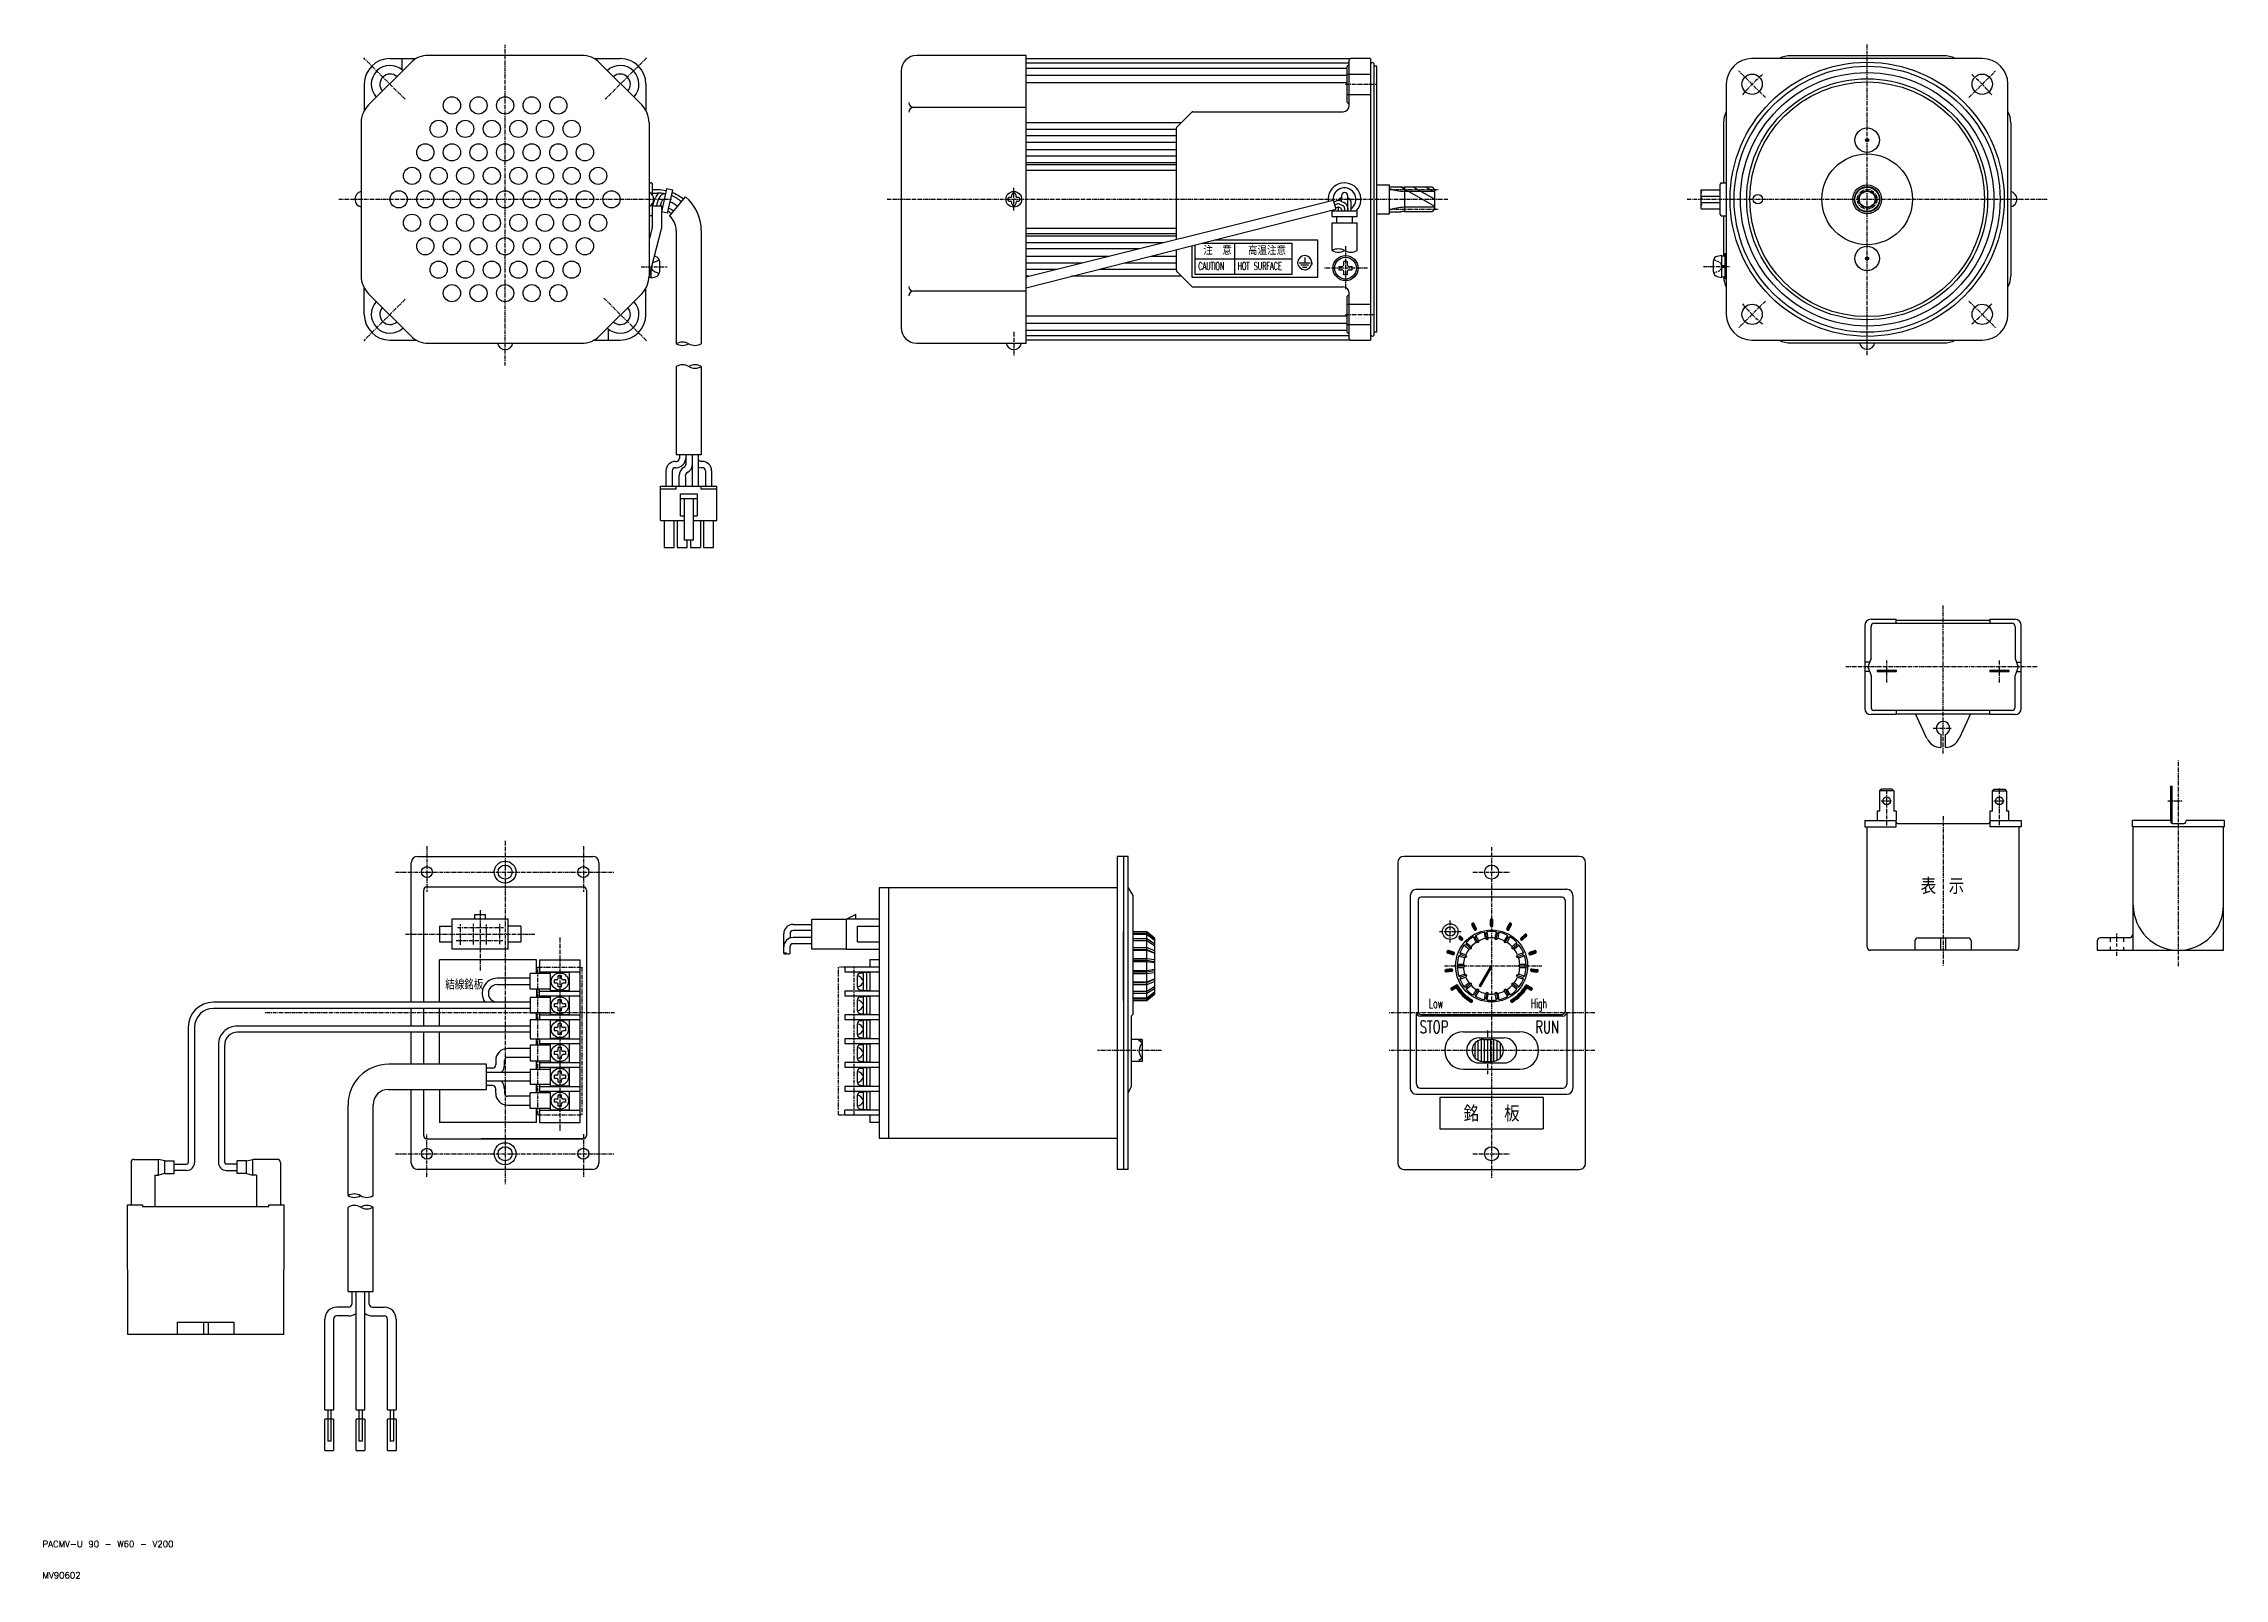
# Model space of a CAD drawing. Extents: x 10 to 707, y 10 to 500.
import ezdxf
from ezdxf.enums import TextEntityAlignment as Align

# ---------------------------------------------------------------- set-up
doc = ezdxf.new("R2010")
doc.units = 0
for name, pattern in [('CENTER', [2, 1.25, -0.25, 0.25, -0.25]), ('DASHED', [0.75, 0.5, -0.25]), ('PHANTOM', [2.5, 1.25, -0.25, 0.25, -0.25, 0.25, -0.25])]:
    doc.linetypes.add(name, pattern=pattern)
doc.layers.get('0').update_dxf_attribs({"linetype": 'CONTINUOUS'})
doc.layers.add('CENTER', color=1, linetype='CENTER')
doc.styles.get("Standard").update_dxf_attribs({"font": 'txt.shx', "bigfont": 'bigfont.shx'})
doc.styles.add('STANDARD2', font='txt.shx')

msp = doc.modelspace()

# ---------------------------------------------------------------- texts
at = {"color": 3, "linetype": 'CONTINUOUS'}
for s, height, width, p in [('注\u3000意', 2.5, 0.9, (380.91, 433)), ('高温注意', 2.5, 0.9, (395.18, 432.98)), ('CAUTION', 2.5, 0.54, (379.34, 428.13)), ('HOT SURFACE', 2.5, 0.54, (391.85, 428.15)), ('表 示', 5, 0.9, (610.15, 228.68)), ('結線銘板', 3, 0.810596, (138.69, 198.19)), ('Low', 3, 0.6, (453.04, 192.21)), ('High', 3, 0.6, (485.54, 192.21)), ('STOP', 4, 0.675, (450.04, 184.21)), ('RUN', 4, 0.675, (487.04, 184.21))]:
    msp.add_text(s, height=height, dxfattribs=dict(at, width=width)).set_placement(p)
at = {"color": 3, "linetype": 'CONTINUOUS', "width": 0.9}
msp.add_text('銘  板', height=5, dxfattribs=at).set_placement((473.04, 158.49), align=Align.MIDDLE_CENTER)
at = {"color": 7, "linetype": 'CONTINUOUS', "style": 'STANDARD2'}
for s, p in [('PACMV-U 90 - W60 - V200', (10, 20)), ('MV90602', (10, 10))]:
    msp.add_text(s, height=2, dxfattribs=at).set_placement(p)

# ---------------------------------------------------------------- linework, layer by layer
at = {"color": 7, "linetype": 'CONTINUOUS'}
for p, q in [((121.01, 495.71), (129.43, 495.71)), ((124.81, 495.71), (124.81, 492.12)), ((182.32, 496.71), (133.3, 496.71)), ((186.19, 495.71), (194.61, 495.71)), ((324.36, 496.71), (289.36, 496.71)), ((324.36, 404.71), (324.36, 496.71)), ((324.36, 495.69), (427.92, 495.69)), ((427.56, 480.71), (427.56, 495.21)), ((434.36, 495.71), (428.06, 495.71)), ((434.36, 495.71), (434.36, 405.71)), ((629.84, 495.71), (556.24, 495.71)), ((617.45, 496.61), (568.64, 496.61)), ((127.65, 494.36), (114.16, 480.87)), ((201.47, 480.87), (187.98, 494.36)), ((284.36, 491.71), (284.36, 409.71)), ((324.36, 494.35), (427.56, 494.35)), ((426.86, 492.54), (324.36, 492.54)), ((426.86, 490.29), (324.36, 490.29)), ((324.36, 488.07), (426.86, 488.07)), ((426.86, 490.73), (426.86, 493.18)), ((426.86, 484.23), (426.86, 490.73)), ((427.56, 493.48), (427.16, 493.48)), ((435.56, 407.61), (435.56, 493.81)), ((436.36, 493.21), (435.56, 493.21)), ((436.36, 408.21), (436.36, 493.21)), ((112.81, 487.51), (112.81, 479.09)), ((202.81, 487.51), (202.81, 479.09)), ((426.86, 481.78), (426.86, 484.23)), ((427.56, 481.48), (427.16, 481.48)), ((548.04, 487.51), (548.04, 413.91)), ((638.04, 413.91), (638.04, 487.51)), ((111.81, 475.22), (111.81, 426.2)), ((203.81, 475.22), (203.81, 426.2)), ((324.36, 480.1), (288.35, 480.1)), ((324.36, 475.29), (373.94, 475.29)), ((377.21, 478.56), (372.51, 473.85)), ((377.57, 478.71), (425.56, 478.71)), ((547.14, 475.12), (547.14, 455.96)), ((638.94, 475.12), (638.94, 426.3)), ((372.36, 473.02), (324.36, 473.02)), ((372.36, 471), (324.36, 471)), ((372.36, 468.87), (324.36, 468.87)), ((372.36, 437.93), (372.36, 473.5)), ((372.36, 466.48), (324.36, 466.48)), ((372.36, 464.53), (324.36, 464.53)), ((324.36, 462.46), (372.36, 462.46)), ((324.36, 461.79), (372.36, 461.79)), ((324.36, 460.03), (372.36, 460.03)), ((203.81, 455.96), (204.41, 455.96)), ((204.91, 452.06), (204.91, 455.46)), ((206.51, 453.71), (204.91, 453.71)), ((209.42, 454.07), (207.74, 446.69)), ((211.37, 453.63), (209.42, 454.07)), ((209.69, 446.25), (211.37, 453.63)), ((436.36, 455.31), (440.36, 455.31)), ((440.36, 446.11), (440.36, 455.31)), ((440.36, 454.71), (443.89, 454.71)), ((445.16, 454.61), (445.16, 446.81)), ((454.16, 454.61), (445.16, 454.61)), ((454.16, 454.61), (454.86, 453.39)), ((454.86, 448.02), (454.86, 453.39)), ((540.05, 453.71), (546.05, 453.71)), ((546.05, 445.96), (546.05, 455.46)), ((546.54, 455.96), (548.04, 455.96)), ((204.91, 452.71), (206.51, 452.71)), ((204.91, 448.56), (205.64, 450.71)), ((204.91, 442.4), (204.91, 449.35)), ((207.91, 448.56), (204.91, 448.56)), ((205.64, 450.71), (205.85, 451.24)), ((206.14, 448.56), (206.85, 450.7)), ((206.85, 450.7), (207.07, 451.23)), ((207.39, 448.56), (207.88, 450.15)), ((209.69, 446.25), (207.74, 446.69)), ((207.91, 447.45), (207.91, 448.56)), ((207.91, 442.4), (207.91, 446.65)), ((208.45, 450.77), (208.69, 450.88)), ((210.34, 445.33), (215.45, 451.49)), ((319.26, 451.31), (318.96, 451.31)), ((318.96, 450.11), (319.26, 450.11)), ((319.76, 451.81), (319.76, 452.11)), ((319.76, 449.31), (319.76, 449.61)), ((320.96, 452.11), (320.96, 451.81)), ((320.96, 449.61), (320.96, 449.31)), ((321.76, 451.31), (321.46, 451.31)), ((321.46, 450.11), (321.76, 450.11)), ((324.36, 425.92), (422.42, 450.45)), ((324.36, 422.46), (423.26, 447.56)), ((422.07, 445.22), (422.07, 447.06)), ((422.07, 447.06), (430.07, 447.06)), ((422.42, 450.45), (423.26, 447.56)), ((422.58, 449.91), (423.47, 450.19)), ((422.84, 448.94), (423.73, 449.22)), ((422.84, 448.94), (423.73, 449.22)), ((423.14, 447.99), (423.9, 448.23)), ((424.07, 447.06), (424.07, 448.25)), ((424.24, 448.21), (424.77, 447.99)), ((424.4, 449.19), (425.45, 448.77)), ((424.85, 450.12), (425.85, 449.7)), ((425.07, 451.87), (425.07, 450.71)), ((425.07, 450.03), (425.07, 450.71)), ((425.07, 447.53), (425.07, 447.06)), ((426.07, 447.84), (426.07, 447.06)), ((426.07, 447.84), (426.07, 447.06)), ((427.07, 447.06), (427.07, 451.87)), ((427.07, 447.86), (427.07, 447.06)), ((428.07, 450.09), (428.07, 447.17)), ((430.07, 445.22), (430.07, 447.06)), ((436.36, 446.11), (440.36, 446.11)), ((440.36, 446.71), (443.89, 446.71)), ((445.16, 446.81), (454.16, 446.81)), ((454.86, 448.02), (454.16, 446.81)), ((540.05, 451.71), (546.05, 451.71)), ((540.05, 449.71), (546.05, 449.71)), ((540.05, 447.71), (546.05, 447.71)), ((204.41, 445.46), (203.81, 445.46)), ((204.82, 441.66), (203.81, 437.71)), ((203.81, 426), (207.72, 440.87)), ((212.51, 440.68), (212.51, 404.56)), ((220.51, 440.71), (220.51, 404.56)), ((372.36, 441.39), (324.36, 441.39)), ((372.36, 439.63), (324.36, 439.63)), ((422.07, 445.22), (430.07, 445.22)), ((422.07, 434.32), (422.07, 443.22)), ((422.07, 443.22), (430.07, 443.22)), ((423.57, 443.22), (423.57, 445.22)), ((428.57, 443.22), (428.57, 445.22)), ((430.07, 434.32), (430.07, 443.22)), ((546.54, 445.46), (548.04, 445.46)), ((547.14, 445.46), (547.14, 432.62)), ((205.9, 432.38), (205.51, 432.46)), ((372.36, 438.96), (324.36, 438.96)), ((324.36, 436.89), (368.2, 436.89)), ((324.36, 434.94), (360.39, 434.94)), ((324.36, 432.54), (350.82, 432.54)), ((364.1, 432.54), (372.36, 432.54)), ((372.36, 427.92), (372.36, 434.64)), ((377.36, 425.71), (377.36, 435.91)), ((378.36, 426.71), (378.36, 436.16)), ((380.5, 436.71), (409.36, 436.71)), ((384.44, 437.71), (417.36, 437.71)), ((409.36, 426.71), (409.36, 436.71)), ((413.31, 432.16), (413.31, 430.46)), ((417.36, 437.71), (417.36, 425.71)), ((417.36, 437.71), (417.36, 425.71)), ((546.54, 432.75), (545.16, 432.48)), ((546.54, 432.75), (546.54, 425.75)), ((546.54, 432.62), (547.54, 432.62)), ((548.04, 433.25), (547.54, 433.25)), ((547.54, 433.25), (547.54, 425.25)), ((547.54, 432.56), (547.54, 428.79)), ((204.51, 425.77), (203.75, 425.77)), ((204.51, 425.65), (204.51, 428.67)), ((204.51, 425.65), (205.9, 425.91)), ((207.11, 430.91), (207.11, 427.39)), ((324.36, 430.42), (342.33, 430.42)), ((324.36, 428.4), (334.24, 428.4)), ((325.16, 426.12), (324.36, 426.12)), ((373.94, 426.12), (338.81, 426.12)), ((347.76, 428.4), (372.36, 428.4)), ((355.73, 430.42), (372.36, 430.42)), ((372.51, 427.56), (377.21, 422.85)), ((417.36, 425.71), (377.36, 425.71)), ((409.36, 426.71), (378.36, 426.71)), ((411.56, 430.46), (415.06, 430.46)), ((412.11, 429.76), (414.51, 429.76)), ((412.66, 429.06), (413.96, 429.06)), ((413.31, 428.21), (413.81, 428.21)), ((415.56, 430.46), (415.56, 429.86)), ((424.26, 429.21), (424.26, 428.21)), ((424.26, 429.21), (425.11, 429.21)), ((424.26, 428.21), (425.11, 428.21)), ((425.86, 429.96), (425.86, 430.81)), ((426.86, 430.81), (425.86, 430.81)), ((425.86, 426.61), (425.86, 427.46)), ((426.86, 426.61), (425.86, 426.61)), ((426.86, 430.81), (426.86, 429.96)), ((426.86, 427.46), (426.86, 426.61)), ((427.61, 429.21), (428.46, 429.21)), ((427.61, 428.21), (428.46, 428.21)), ((428.46, 428.21), (428.46, 429.21)), ((543.94, 427.49), (543.94, 431.01)), ((545.16, 426.01), (546.54, 425.75)), ((546.54, 429.51), (547.54, 429.7)), ((546.54, 428.8), (547.54, 428.98)), ((547.54, 425.87), (546.54, 425.87)), ((548.04, 425.25), (547.54, 425.25)), ((112.81, 413.91), (112.81, 422.33)), ((114.16, 420.54), (127.65, 407.05)), ((187.98, 407.05), (201.47, 420.54)), ((202.81, 413.91), (202.81, 422.33)), ((324.36, 421.32), (288.35, 421.32)), ((377.57, 422.71), (425.56, 422.71)), ((426.86, 417.19), (426.86, 419.64)), ((427.56, 419.94), (427.16, 419.94)), ((427.56, 406.11), (427.56, 420.71)), ((426.86, 413.35), (324.36, 413.35)), ((426.86, 410.69), (426.86, 417.19)), ((121.01, 405.71), (129.43, 405.71)), ((133.3, 404.71), (182.32, 404.71)), ((186.19, 405.71), (194.61, 405.71)), ((190.81, 405.71), (190.81, 409.29)), ((289.36, 404.71), (324.36, 404.71)), ((324.36, 411.13), (426.86, 411.13)), ((324.36, 408.87), (426.86, 408.87)), ((427.56, 407.06), (324.36, 407.06)), ((427.92, 405.73), (324.36, 405.73)), ((426.86, 408.24), (426.86, 410.69)), ((427.56, 407.94), (427.16, 407.94)), ((428.06, 405.71), (434.36, 405.71)), ((436.36, 408.21), (435.56, 408.21)), ((556.24, 405.71), (629.84, 405.71)), ((568.64, 404.81), (617.45, 404.81)), ((212.51, 397.26), (212.51, 369.08)), ((220.51, 397.26), (220.51, 369.08)), ((209.21, 363.94), (209.21, 359.08)), ((211.21, 363.94), (211.21, 359.08)), ((212.21, 366.94), (212.51, 366.94)), ((212.21, 364.94), (212.51, 364.94)), ((220.51, 369.08), (212.51, 369.08)), ((213.41, 359.08), (213.41, 362.42)), ((213.51, 369.08), (213.51, 367.94)), ((215.51, 369.08), (215.51, 365.94)), ((217.61, 369.08), (217.61, 359.08)), ((219.61, 359.08), (219.61, 369.08)), ((220.81, 366.94), (220.51, 366.94)), ((220.81, 364.94), (220.51, 364.94)), ((221.81, 363.94), (221.81, 359.08)), ((223.81, 363.94), (223.81, 359.08)), ((207.51, 348.08), (207.51, 359.08)), ((207.51, 359.08), (225.51, 359.08)), ((212.51, 358.08), (207.51, 358.08)), ((212.51, 358.08), (212.51, 359.08)), ((213.81, 349.58), (213.81, 356.58)), ((213.81, 356.58), (219.21, 356.58)), ((215.41, 361.87), (215.41, 359.08)), ((219.21, 356.58), (219.21, 349.58)), ((220.51, 358.08), (220.51, 359.08)), ((225.51, 358.08), (220.51, 358.08)), ((225.51, 348.08), (225.51, 359.08)), ((213.81, 355.08), (219.21, 355.08)), ((213.81, 349.58), (215.01, 349.58)), ((215.01, 355.08), (215.01, 341.78)), ((218.01, 341.78), (218.01, 355.08)), ((218.01, 349.58), (219.21, 349.58)), ((207.51, 348.08), (215.01, 348.08)), ((208.61, 348.08), (208.61, 339.48)), ((211.81, 339.48), (211.81, 348.08)), ((212.81, 348.08), (212.81, 339.48)), ((218.01, 341.78), (215.01, 341.78)), ((216.01, 339.48), (216.01, 341.78)), ((217.01, 341.78), (217.01, 339.48)), ((218.01, 348.08), (225.51, 348.08)), ((220.21, 348.08), (220.21, 339.48)), ((221.21, 348.08), (221.21, 339.48)), ((224.41, 339.48), (224.41, 348.08)), ((208.61, 339.48), (211.81, 339.48)), ((212.81, 339.48), (216.01, 339.48)), ((217.01, 339.48), (220.21, 339.48)), ((221.21, 339.48), (224.41, 339.48)), ((592.29, 314.53), (592.29, 288.03)), ((594.29, 316.53), (602.29, 316.53)), ((594.29, 303.98), (594.29, 314.23)), ((595.29, 315.23), (639.29, 315.23)), ((602.29, 315.23), (602.29, 316.53)), ((602.29, 316.23), (632.29, 316.23)), ((632.29, 316.53), (632.29, 315.23)), ((632.29, 316.53), (640.29, 316.53)), ((640.29, 314.23), (640.29, 303.98)), ((642.29, 288.03), (642.29, 314.53)), ((593.85, 302.78), (592.29, 302.78)), ((593.85, 299.78), (592.29, 299.78)), ((594.29, 303.98), (593.29, 301.28)), ((593.29, 301.28), (594.29, 298.58)), ((596.29, 300.28), (596.29, 299.78)), ((596.29, 300.28), (602.29, 300.28)), ((596.29, 299.78), (602.29, 299.78)), ((602.29, 300.28), (602.29, 299.78)), ((632.29, 300.28), (632.29, 299.78)), ((632.29, 300.28), (638.29, 300.28)), ((632.29, 299.78), (638.29, 299.78)), ((638.29, 300.28), (638.29, 299.78)), ((640.29, 303.98), (641.29, 301.28)), ((641.29, 301.28), (640.29, 298.58)), ((640.74, 302.78), (642.29, 302.78)), ((640.74, 299.78), (642.29, 299.78)), ((594.29, 298.58), (594.29, 288.33)), ((640.29, 288.33), (640.29, 298.58)), ((602.29, 286.03), (594.29, 286.03)), ((639.29, 287.33), (595.29, 287.33)), ((602.29, 287.33), (602.29, 286.03)), ((602.29, 286.33), (632.29, 286.33)), ((612.16, 278.43), (608.53, 286.33)), ((626.06, 286.33), (622.43, 278.43)), ((632.29, 286.03), (632.29, 287.33)), ((640.29, 286.03), (632.29, 286.03)), ((616.54, 279.71), (616.54, 275.52)), ((618.04, 275.52), (618.04, 279.71)), ((597.04, 261.71), (597.54, 262.21)), ((601.54, 261.71), (597.04, 261.71)), ((597.04, 255.21), (597.04, 261.71)), ((601.04, 262.21), (597.54, 262.21)), ((601.54, 261.71), (601.04, 262.21)), ((601.54, 261.71), (601.54, 255.21)), ((633.54, 262.21), (633.04, 261.71)), ((633.04, 255.21), (633.04, 261.71)), ((633.04, 261.71), (637.54, 261.71)), ((633.54, 262.21), (637.04, 262.21)), ((637.54, 261.71), (637.04, 262.21)), ((637.54, 261.71), (637.54, 255.21)), ((689.99, 263.21), (690.49, 263.21)), ((689.99, 263.21), (689.99, 252.21)), ((689.99, 262.71), (690.49, 262.71)), ((690.49, 251.22), (690.49, 263.21)), ((592.29, 252.21), (602.29, 252.21)), ((592.29, 252.21), (592.29, 250.21)), ((597.04, 255.21), (596.29, 255.21)), ((596.29, 255.21), (596.29, 252.21)), ((602.29, 255.21), (601.54, 255.21)), ((602.29, 255.21), (602.29, 252.21)), ((602.29, 250.21), (602.29, 252.21)), ((602.79, 251.21), (631.79, 251.21)), ((632.29, 255.21), (632.29, 252.21)), ((633.04, 255.21), (632.29, 255.21)), ((632.29, 252.21), (632.29, 250.21)), ((632.29, 252.21), (642.29, 252.21)), ((638.29, 255.21), (637.54, 255.21)), ((638.29, 252.21), (638.29, 255.21)), ((642.29, 252.21), (642.29, 250.21)), ((677.79, 250.21), (677.79, 252.21)), ((689.99, 252.21), (677.79, 252.21)), ((689.99, 252.21), (690.11, 251.61)), ((690.6, 251.21), (694.38, 251.21)), ((694.87, 251.61), (694.99, 252.21)), ((707.19, 252.21), (694.99, 252.21)), ((707.19, 250.21), (707.19, 252.21)), ((592.29, 250.21), (602.29, 250.21)), ((593.04, 211.71), (593.04, 250.21)), ((642.29, 250.21), (632.29, 250.21)), ((641.54, 250.21), (641.54, 211.71)), ((707.19, 250.21), (677.79, 250.21)), ((678.09, 210.71), (678.09, 250.21)), ((706.89, 210.71), (706.89, 250.21)), ((127.81, 194.14), (127.81, 238.71)), ((129.81, 240.71), (185.81, 240.71)), ((187.81, 238.71), (187.81, 142.71)), ((353.36, 240.71), (353.36, 140.71)), ((356.86, 240.71), (353.36, 240.71)), ((355.36, 240.71), (355.36, 140.71)), ((356.86, 140.71), (356.86, 240.71)), ((443.04, 238.71), (443.04, 142.71)), ((501.04, 240.71), (445.04, 240.71)), ((503.04, 142.71), (503.04, 238.71)), ((132.81, 230.96), (182.81, 230.96)), ((277.36, 230.71), (277.36, 150.71)), ((353.36, 230.71), (277.36, 230.71)), ((280.36, 230.71), (280.36, 150.71)), ((356.86, 230.71), (358.36, 228.21)), ((449.04, 230.21), (497.04, 230.21)), ((131.81, 194.14), (131.81, 229.96)), ((183.81, 229.96), (183.81, 151.46)), ((358.36, 228.21), (358.36, 190.21)), ((447.04, 228.21), (447.04, 166.71)), ((449.54, 226.71), (449.54, 191.21)), ((495.54, 227.71), (450.54, 227.71)), ((496.54, 226.71), (496.54, 191.21)), ((499.04, 228.21), (499.04, 166.71)), ((136.81, 218.41), (140.81, 218.41)), ((136.81, 218.41), (136.81, 213.41)), ((140.81, 220.71), (140.81, 211.11)), ((158.81, 220.71), (140.81, 220.71)), ((148.11, 222.11), (151.51, 222.11)), ((148.11, 220.71), (148.11, 222.11)), ((151.51, 220.71), (151.51, 222.11)), ((158.81, 211.11), (158.81, 220.71)), ((162.81, 218.41), (158.81, 218.41)), ((162.81, 218.41), (162.81, 213.41)), ((249.86, 219.01), (255.86, 219.01)), ((255.86, 217.01), (249.86, 217.01)), ((255.86, 211.11), (255.86, 220.71)), ((255.86, 220.71), (266.86, 220.71)), ((269.86, 222.11), (266.86, 220.71)), ((266.86, 211.11), (266.86, 220.71)), ((277.36, 220.71), (266.86, 220.71)), ((269.86, 220.71), (269.86, 222.11)), ((270.36, 213.41), (270.36, 218.41)), ((270.36, 218.41), (277.36, 218.41)), ((355.36, 194.71), (355.36, 216.71)), ((358.36, 216.71), (362.86, 216.71)), ((358.36, 216.2), (362.86, 216.2)), ((362.86, 194.71), (362.86, 216.71)), ((362.86, 216.71), (365.36, 214.71)), ((362.86, 216.2), (365.36, 214.32)), ((466.72, 218.95), (467.2, 219.43)), ((467.43, 217.33), (466.74, 218.88)), ((466.84, 218.65), (467.45, 219.26)), ((466.98, 218.36), (467.58, 218.96)), ((467.11, 218.06), (467.71, 218.67)), ((467.24, 217.77), (467.84, 218.38)), ((467.37, 217.48), (467.97, 218.08)), ((468.16, 217.66), (467.47, 219.21)), ((467.52, 217.21), (468.1, 217.79)), ((467.84, 217.1), (468.19, 217.46)), ((471.22, 216.05), (470.64, 216.44)), ((470.64, 216.44), (470.99, 214.47)), ((471.63, 216.62), (471.22, 216.05)), ((471.57, 214.08), (471.22, 216.05)), ((471.98, 214.64), (471.63, 216.62)), ((472.64, 220.05), (473.44, 220.36)), ((472.64, 218.61), (472.64, 220.31)), ((472.64, 219.73), (473.44, 220.04)), ((472.64, 219.41), (473.44, 219.72)), ((472.64, 219.09), (473.44, 219.4)), ((472.64, 218.77), (473.44, 219.08)), ((472.65, 220.38), (473.29, 220.62)), ((472.67, 218.46), (473.44, 218.75)), ((472.92, 218.23), (473.39, 218.41)), ((473.44, 218.61), (473.44, 220.31)), ((474.46, 216.62), (474.11, 214.64)), ((474.87, 216.05), (474.46, 216.62)), ((474.52, 214.08), (474.87, 216.05)), ((475.45, 216.44), (474.87, 216.05)), ((475.1, 214.47), (475.45, 216.44)), ((477.89, 217.51), (478.72, 217.46)), ((477.93, 217.66), (478.62, 219.21)), ((477.99, 217.8), (478.85, 217.76)), ((478.02, 217.2), (478.53, 217.17)), ((478.12, 218.1), (478.98, 218.05)), ((478.25, 218.39), (479.11, 218.34)), ((478.38, 218.68), (479.24, 218.64)), ((478.51, 218.98), (479.37, 218.93)), ((478.65, 219.27), (479.34, 219.23)), ((478.66, 217.33), (479.35, 218.88)), ((136.81, 213.41), (140.81, 213.41)), ((158.81, 211.11), (140.81, 211.11)), ((158.81, 213.41), (162.81, 213.41)), ((246.86, 209.72), (246.86, 216.01)), ((248.86, 216.01), (248.86, 214.64)), ((248.86, 209.72), (248.86, 211.81)), ((255.86, 214.81), (249.86, 214.81)), ((255.86, 212.81), (249.86, 212.81)), ((266.86, 211.11), (255.86, 211.11)), ((266.86, 211.11), (277.36, 211.11)), ((270.36, 213.41), (277.36, 213.41)), ((358.36, 215.86), (362.86, 215.86)), ((358.36, 214.45), (362.86, 214.45)), ((358.36, 213.8), (362.86, 213.8)), ((358.36, 211.64), (362.86, 211.64)), ((358.36, 210.96), (362.86, 210.96)), ((358.36, 210.77), (362.86, 210.77)), ((362.86, 215.86), (365.36, 213.98)), ((362.86, 214.45), (365.36, 212.91)), ((362.86, 213.8), (365.36, 212.27)), ((362.86, 211.64), (365.36, 210.63)), ((362.86, 210.96), (365.36, 209.96)), ((362.86, 210.77), (365.36, 209.77)), ((365.36, 214.71), (365.36, 196.71)), ((458.97, 209.87), (458.94, 210.55)), ((460.65, 209.31), (459.04, 209.84)), ((459.28, 209.76), (459.23, 210.62)), ((460.9, 210.07), (459.28, 210.6)), ((459.58, 209.66), (459.54, 210.52)), ((459.89, 209.56), (459.84, 210.42)), ((460.19, 209.46), (460.15, 210.32)), ((460.5, 209.36), (460.46, 210.22)), ((460.8, 209.3), (460.76, 210.12)), ((461.1, 209.46), (461.07, 209.96)), ((462.54, 214.78), (462.96, 215.21)), ((463.18, 209.3), (462.55, 209)), ((462.67, 214.51), (463.19, 214.04)), ((462.68, 214.5), (463.25, 215.07)), ((464.77, 209.25), (462.89, 209.94)), ((462.89, 209.94), (463.18, 209.3)), ((462.9, 214.3), (463.47, 214.87)), ((463.13, 214.1), (463.69, 214.67)), ((465.06, 208.62), (463.18, 209.3)), ((463.21, 215.11), (463.73, 214.64)), ((463.4, 213.95), (463.85, 214.4)), ((465, 212.46), (464.31, 212.39)), ((464.31, 212.39), (465.84, 211.1)), ((464.77, 209.25), (465.06, 208.62)), ((466.48, 211.87), (464.95, 213.15)), ((464.95, 213.15), (465, 212.46)), ((466.53, 211.17), (465, 212.46)), ((466.53, 211.17), (465.84, 211.1)), ((466.48, 211.87), (466.53, 211.17)), ((467.79, 214.8), (467.12, 214.97)), ((467.12, 214.97), (468.12, 213.24)), ((467.98, 215.47), (467.79, 214.8)), ((468.79, 213.07), (467.79, 214.8)), ((468.98, 213.74), (467.98, 215.47)), ((468.79, 213.07), (468.12, 213.24)), ((468.98, 213.74), (468.79, 213.07)), ((471.57, 214.08), (470.99, 214.47)), ((471.98, 214.64), (471.57, 214.08)), ((474.52, 214.08), (474.11, 214.64)), ((475.1, 214.47), (474.52, 214.08)), ((478.11, 215.47), (477.1, 213.74)), ((477.29, 213.07), (477.1, 213.74)), ((477.29, 213.07), (478.29, 214.8)), ((477.97, 213.24), (477.29, 213.07)), ((477.97, 213.24), (478.97, 214.97)), ((478.29, 214.8), (478.11, 215.47)), ((478.97, 214.97), (478.29, 214.8)), ((479.56, 211.17), (481.09, 212.46)), ((479.56, 211.17), (479.61, 211.87)), ((480.25, 211.1), (479.56, 211.17)), ((481.14, 213.15), (479.61, 211.87)), ((480.25, 211.1), (481.78, 212.39)), ((481.03, 208.62), (482.91, 209.3)), ((481.03, 208.62), (481.32, 209.25)), ((481.09, 212.46), (481.14, 213.15)), ((481.78, 212.39), (481.09, 212.46)), ((483.2, 209.94), (481.32, 209.25)), ((482.27, 214.52), (483.01, 214.14)), ((482.27, 214.18), (482.72, 213.95)), ((482.36, 214.64), (483.63, 215.77)), ((482.48, 214.74), (483.25, 214.36)), ((482.72, 214.96), (483.49, 214.57)), ((482.9, 214.04), (484.16, 215.18)), ((482.91, 209.3), (483.2, 209.94)), ((483.54, 209), (482.91, 209.3)), ((482.96, 215.17), (483.72, 214.79)), ((483.2, 215.39), (483.96, 215)), ((483.44, 215.6), (484.2, 215.22)), ((483.68, 215.82), (484.29, 215.51)), ((484.91, 209.7), (485.24, 209.3)), ((485.06, 210), (485.58, 209.36)), ((485.19, 210.07), (486.81, 210.6)), ((485.34, 210.12), (485.88, 209.46)), ((485.44, 209.31), (487.05, 209.84)), ((485.65, 210.22), (486.19, 209.56)), ((485.95, 210.32), (486.49, 209.66)), ((486.26, 210.42), (486.8, 209.76)), ((486.57, 210.52), (487.1, 209.86)), ((486.87, 210.62), (487.31, 210.08)), ((640.54, 210.71), (594.04, 210.71)), ((608.29, 213.71), (608.29, 210.71)), ((609.29, 214.71), (625.29, 214.71)), ((616.54, 210.71), (616.54, 214.71)), ((618.04, 214.71), (618.04, 210.71)), ((626.29, 213.71), (626.29, 210.71)), ((666.59, 213.71), (666.59, 210.71)), ((666.59, 210.71), (706.89, 210.71)), ((677.09, 214.71), (667.59, 214.71)), ((167.81, 207.71), (136.81, 207.71)), ((136.81, 194.14), (136.81, 207.71)), ((165.81, 198.26), (165.81, 203.26)), ((172.31, 203.26), (165.81, 203.26)), ((167.81, 203.26), (167.81, 207.71)), ((168.81, 207.71), (181.81, 207.71)), ((168.81, 207.71), (168.81, 203.26)), ((168.81, 203.82), (181.81, 203.82)), ((172.31, 203.76), (178.31, 203.76)), ((172.31, 197.76), (172.31, 203.76)), ((175.81, 202.51), (174.81, 202.51)), ((174.81, 201.76), (174.81, 202.51)), ((175.81, 201.76), (175.81, 202.51)), ((178.31, 203.76), (178.31, 197.76)), ((181.81, 155.71), (181.81, 207.71)), ((266.36, 205.32), (266.36, 203.82)), ((277.36, 205.32), (266.36, 205.32)), ((266.36, 203.82), (277.36, 203.82)), ((270.36, 199.1), (270.36, 202.42)), ((271.27, 203.41), (272.36, 203.51)), ((274.36, 203.62), (272.36, 203.62)), ((272.36, 197.9), (272.36, 203.62)), ((273.36, 197.9), (273.36, 203.62)), ((277.36, 207.71), (274.36, 207.71)), ((274.36, 207.71), (274.36, 205.32)), ((274.36, 203.82), (274.36, 197.7)), ((358.36, 208.11), (362.86, 208.11)), ((358.36, 207.53), (362.86, 207.53)), ((358.36, 207.12), (362.86, 207.12)), ((358.36, 204.29), (362.86, 204.29)), ((358.36, 203.88), (362.86, 203.88)), ((358.36, 203.31), (362.86, 203.31)), ((362.86, 208.11), (365.36, 207.76)), ((362.86, 207.53), (365.36, 207.18)), ((362.86, 207.12), (365.36, 206.78)), ((362.86, 204.29), (365.36, 204.64)), ((362.86, 203.88), (365.36, 204.23)), ((362.86, 203.31), (365.36, 203.66)), ((458.5, 203.78), (458.19, 204.39)), ((458.82, 203.81), (458.43, 204.57)), ((460.17, 204.76), (458.48, 204.58)), ((460.26, 203.96), (458.57, 203.78)), ((459.14, 203.84), (458.75, 204.61)), ((459.46, 203.88), (459.07, 204.64)), ((459.78, 203.91), (459.39, 204.67)), ((460.1, 203.94), (459.71, 204.71)), ((460.4, 204.01), (460.03, 204.74)), ((460.6, 204.27), (460.37, 204.73)), ((464.06, 206.21), (462.06, 206.21)), ((462.06, 206.21), (462.54, 205.71)), ((462.54, 205.71), (462.06, 205.21)), ((462.06, 205.21), (464.06, 205.21)), ((464.54, 205.71), (462.54, 205.71)), ((462.55, 209), (464.43, 208.31)), ((464.43, 203.1), (462.55, 202.42)), ((462.55, 202.42), (463.18, 202.12)), ((462.89, 201.48), (464.77, 202.16)), ((463.18, 202.12), (462.89, 201.48)), ((465.06, 202.8), (463.18, 202.12)), ((464.06, 206.21), (464.54, 205.71)), ((464.54, 205.71), (464.06, 205.21)), ((465.06, 208.62), (464.43, 208.31)), ((464.43, 203.1), (465.06, 202.8)), ((465.06, 202.8), (464.77, 202.16)), ((472.58, 205.4), (469.08, 199.34)), ((469.51, 199.09), (473.01, 205.15)), ((473.01, 205.15), (472.58, 205.4)), ((481.66, 208.31), (481.03, 208.62)), ((481.03, 202.8), (481.66, 203.1)), ((481.03, 202.8), (482.91, 202.12)), ((481.32, 202.16), (481.03, 202.8)), ((481.32, 202.16), (483.2, 201.48)), ((481.54, 205.71), (482.03, 206.21)), ((481.54, 205.71), (483.54, 205.71)), ((482.03, 205.21), (481.54, 205.71)), ((481.66, 208.31), (483.54, 209)), ((483.54, 202.42), (481.66, 203.1)), ((484.03, 206.21), (482.03, 206.21)), ((482.03, 205.21), (484.03, 205.21)), ((482.91, 202.12), (483.54, 202.42)), ((483.2, 201.48), (482.91, 202.12)), ((483.54, 205.71), (484.03, 206.21)), ((484.03, 205.21), (483.54, 205.71)), ((485.51, 204.53), (485.64, 204.03)), ((485.76, 204.74), (485.98, 203.95)), ((485.83, 203.96), (487.52, 203.78)), ((485.92, 204.76), (487.61, 204.58)), ((486.08, 204.74), (486.3, 203.91)), ((486.4, 204.71), (486.62, 203.88)), ((486.71, 204.67), (486.94, 203.85)), ((487.03, 204.64), (487.26, 203.81)), ((487.35, 204.61), (487.58, 203.78)), ((487.68, 204.57), (487.85, 203.9)), ((165.81, 201.76), (155.27, 201.76)), ((155.27, 199.76), (165.81, 199.76)), ((172.31, 198.26), (165.81, 198.26)), ((165.81, 195.64), (165.81, 190.64)), ((172.31, 195.64), (165.81, 195.64)), ((167.81, 198.26), (167.81, 195.64)), ((168.81, 195.64), (168.81, 198.26)), ((168.81, 197.7), (181.81, 197.7)), ((168.81, 196.2), (181.81, 196.2)), ((178.31, 197.76), (172.31, 197.76)), ((172.31, 190.14), (172.31, 196.14)), ((172.31, 196.14), (178.31, 196.14)), ((173.56, 200.26), (173.56, 201.26)), ((174.31, 201.26), (173.56, 201.26)), ((174.31, 200.26), (173.56, 200.26)), ((174.81, 199.01), (174.81, 199.76)), ((175.81, 199.01), (174.81, 199.01)), ((175.81, 199.01), (175.81, 199.76)), ((177.06, 201.26), (176.31, 201.26)), ((177.06, 200.26), (176.31, 200.26)), ((177.06, 201.26), (177.06, 200.26)), ((178.31, 196.14), (178.31, 190.14)), ((277.36, 197.7), (266.36, 197.7)), ((266.36, 197.7), (266.36, 196.2)), ((266.36, 196.2), (277.36, 196.2)), ((271.27, 198.1), (272.36, 198.01)), ((271.27, 195.79), (272.36, 195.89)), ((272.36, 197.9), (274.36, 197.9)), ((274.36, 196), (272.36, 196)), ((272.36, 190.28), (272.36, 196)), ((273.36, 190.28), (273.36, 196)), ((274.36, 196.2), (274.36, 190.08)), ((358.36, 200.65), (362.86, 200.65)), ((358.36, 200.46), (362.86, 200.46)), ((358.36, 199.78), (362.86, 199.78)), ((358.36, 197.61), (362.86, 197.61)), ((358.36, 196.97), (362.86, 196.97)), ((358.36, 195.55), (362.86, 195.55)), ((358.36, 195.21), (362.86, 195.21)), ((362.86, 200.65), (365.36, 201.65)), ((362.86, 200.46), (365.36, 201.46)), ((362.86, 199.78), (365.36, 200.78)), ((362.86, 197.61), (365.36, 199.15)), ((362.86, 196.97), (365.36, 198.5)), ((362.86, 195.55), (365.36, 197.43)), ((362.86, 195.21), (365.36, 197.09)), ((362.86, 194.71), (365.36, 196.71)), ((460.03, 198.55), (460.28, 198.8)), ((460.08, 198.17), (461.28, 199.38)), ((461.67, 199.6), (460.2, 198.75)), ((460.34, 198.01), (461.97, 199.64)), ((461.73, 198.71), (460.6, 198.06)), ((461.1, 198.35), (462.22, 199.46)), ((461.79, 198.62), (462.37, 199.2)), ((461.96, 198.36), (462.54, 198.94)), ((462.13, 198.11), (462.71, 198.68)), ((462.31, 197.86), (462.88, 198.43)), ((462.49, 197.62), (463.06, 198.19)), ((462.68, 197.38), (463.25, 197.95)), ((462.87, 197.15), (463.44, 197.71)), ((463.06, 196.92), (463.63, 197.49)), ((463.27, 196.7), (463.83, 197.26)), ((463.47, 196.48), (464.04, 197.04)), ((463.68, 196.26), (464.25, 196.83)), ((463.9, 196.06), (464.46, 196.62)), ((464.12, 195.85), (464.68, 196.42)), ((465.84, 200.31), (464.31, 199.03)), ((464.31, 199.03), (465, 198.96)), ((464.34, 195.65), (464.91, 196.22)), ((464.57, 195.46), (465.14, 196.03)), ((464.81, 195.27), (465.38, 195.84)), ((464.95, 198.26), (466.48, 199.55)), ((465, 198.96), (464.95, 198.26)), ((466.53, 200.24), (465, 198.96)), ((465.05, 195.08), (465.62, 195.66)), ((465.29, 194.9), (465.87, 195.48)), ((465.54, 194.73), (466.12, 195.3)), ((465.8, 194.56), (466.37, 195.14)), ((465.84, 200.31), (466.53, 200.24)), ((466.53, 200.24), (466.48, 199.55)), ((468.12, 198.18), (467.12, 196.44)), ((467.12, 196.44), (467.79, 196.61)), ((468.79, 198.35), (467.79, 196.61)), ((467.79, 196.61), (467.98, 195.94)), ((467.98, 195.94), (468.98, 197.68)), ((468.12, 198.18), (468.79, 198.35)), ((468.79, 198.35), (468.98, 197.68)), ((469.51, 199.09), (469.08, 199.34)), ((470.99, 196.95), (470.64, 194.97)), ((470.64, 194.97), (471.22, 195.37)), ((470.99, 196.95), (471.57, 197.34)), ((471.57, 197.34), (471.22, 195.37)), ((471.22, 195.37), (471.63, 194.8)), ((471.57, 197.34), (471.98, 196.77)), ((471.63, 194.8), (471.98, 196.77)), ((474.11, 196.77), (474.52, 197.34)), ((474.11, 196.77), (474.46, 194.8)), ((474.46, 194.8), (474.87, 195.37)), ((474.52, 197.34), (474.87, 195.37)), ((474.52, 197.34), (475.1, 196.95)), ((474.87, 195.37), (475.45, 194.97)), ((475.45, 194.97), (475.1, 196.95)), ((477.1, 197.68), (477.29, 198.35)), ((477.1, 197.68), (478.11, 195.94)), ((477.29, 198.35), (478.29, 196.61)), ((477.29, 198.35), (477.97, 198.18)), ((478.97, 196.44), (477.97, 198.18)), ((478.11, 195.94), (478.29, 196.61)), ((478.29, 196.61), (478.97, 196.44)), ((479.56, 200.24), (480.25, 200.31)), ((479.56, 200.24), (481.09, 198.96)), ((479.61, 199.55), (479.56, 200.24)), ((479.61, 199.55), (481.14, 198.26)), ((480.29, 194.56), (479.72, 195.14)), ((480.55, 194.73), (479.97, 195.3)), ((480.8, 194.9), (480.22, 195.48)), ((481.78, 199.03), (480.25, 200.31)), ((481.04, 195.08), (480.47, 195.66)), ((481.28, 195.27), (480.71, 195.84)), ((481.52, 195.46), (480.95, 196.03)), ((481.09, 198.96), (481.78, 199.03)), ((481.14, 198.26), (481.09, 198.96)), ((481.75, 195.65), (481.18, 196.22)), ((481.97, 195.85), (481.41, 196.42)), ((482.19, 196.06), (481.63, 196.62)), ((482.41, 196.26), (481.84, 196.83)), ((482.62, 196.48), (482.05, 197.04)), ((482.82, 196.7), (482.26, 197.26)), ((483.03, 196.92), (482.46, 197.49)), ((483.22, 197.15), (482.65, 197.71)), ((483.41, 197.38), (482.84, 197.95)), ((483.6, 197.62), (483.03, 198.19)), ((483.78, 197.86), (483.21, 198.43)), ((483.96, 198.11), (483.38, 198.68)), ((484.13, 198.36), (483.55, 198.94)), ((484.3, 198.62), (483.72, 199.2)), ((484.99, 198.35), (483.87, 199.46)), ((485.75, 198.01), (484.12, 199.64)), ((484.36, 198.71), (485.49, 198.06)), ((484.42, 199.6), (485.89, 198.75)), ((486.01, 198.17), (484.81, 199.38)), ((486.06, 198.55), (485.81, 198.8)), ((165.81, 194.14), (64.58, 194.14)), ((165.81, 192.14), (64.58, 192.14)), ((127.81, 186.52), (127.81, 192.14)), ((131.81, 186.52), (131.81, 192.14)), ((136.81, 186.52), (136.81, 192.14)), ((172.31, 190.64), (165.81, 190.64)), ((165.81, 188.58), (165.81, 182.46)), ((165.81, 188.58), (181.81, 188.58)), ((167.81, 188.58), (167.81, 190.64)), ((168.81, 190.64), (168.81, 188.58)), ((168.81, 190.08), (181.81, 190.08)), ((178.31, 190.14), (172.31, 190.14)), ((172.31, 182.52), (172.31, 188.52)), ((172.31, 188.52), (178.31, 188.52)), ((173.56, 192.64), (173.56, 193.64)), ((174.31, 193.64), (173.56, 193.64)), ((174.31, 192.64), (173.56, 192.64)), ((175.81, 194.89), (174.81, 194.89)), ((174.81, 194.14), (174.81, 194.89)), ((174.81, 191.39), (174.81, 192.14)), ((175.81, 191.39), (174.81, 191.39)), ((175.81, 194.14), (175.81, 194.89)), ((175.81, 191.39), (175.81, 192.14)), ((177.06, 193.64), (176.31, 193.64)), ((177.06, 192.64), (176.31, 192.64)), ((177.06, 193.64), (177.06, 192.64)), ((178.31, 188.52), (178.31, 182.52)), ((277.36, 190.08), (266.36, 190.08)), ((266.36, 190.08), (266.36, 188.58)), ((266.36, 188.58), (277.36, 188.58)), ((270.36, 191.48), (270.36, 194.8)), ((271.27, 190.48), (272.36, 190.39)), ((271.27, 188.17), (272.36, 188.27)), ((272.36, 190.28), (274.36, 190.28)), ((274.36, 188.38), (272.36, 188.38)), ((272.36, 182.66), (272.36, 188.38)), ((273.36, 182.66), (273.36, 188.38)), ((274.36, 188.58), (274.36, 182.46)), ((277.36, 192.71), (277.36, 190.71)), ((358.36, 190.21), (357.86, 189.71)), ((357.86, 189.71), (357.86, 167.21)), ((358.36, 194.71), (362.86, 194.71)), ((449.04, 167.91), (449.04, 190.91)), ((495.84, 189.71), (450.24, 189.71)), ((450.54, 190.21), (495.54, 190.21)), ((466.05, 194.39), (466.64, 194.98)), ((466.32, 194.23), (466.89, 194.8)), ((466.65, 194.14), (466.99, 194.48)), ((479.44, 194.14), (479.1, 194.48)), ((479.77, 194.23), (479.2, 194.8)), ((480.04, 194.39), (479.45, 194.98)), ((497.04, 190.91), (497.04, 167.91)), ((56.58, 186.14), (56.58, 142.89)), ((58.58, 186.14), (58.58, 142.89)), ((165.81, 186.52), (72.21, 186.52)), ((165.81, 184.52), (72.21, 184.52)), ((127.81, 174.28), (127.81, 184.52)), ((131.81, 174.28), (131.81, 184.52)), ((136.81, 174.28), (136.81, 184.52)), ((165.81, 182.46), (181.81, 182.46)), ((167.81, 180.4), (167.81, 182.46)), ((168.81, 182.46), (168.81, 180.4)), ((178.31, 182.52), (172.31, 182.52)), ((173.56, 185.02), (173.56, 186.02)), ((174.31, 186.02), (173.56, 186.02)), ((174.31, 185.02), (173.56, 185.02)), ((175.81, 187.27), (174.81, 187.27)), ((174.81, 186.52), (174.81, 187.27)), ((174.81, 183.77), (174.81, 184.52)), ((175.81, 183.77), (174.81, 183.77)), ((175.81, 186.52), (175.81, 187.27)), ((175.81, 183.77), (175.81, 184.52)), ((177.06, 186.02), (176.31, 186.02)), ((177.06, 185.02), (176.31, 185.02)), ((177.06, 186.02), (177.06, 185.02)), ((277.36, 182.46), (266.36, 182.46)), ((266.36, 182.46), (266.36, 180.96)), ((270.36, 183.86), (270.36, 187.18)), ((271.27, 182.86), (272.36, 182.77)), ((272.36, 182.66), (274.36, 182.66)), ((361.36, 182.21), (357.86, 182.21)), ((360.36, 181.87), (361.36, 182.21)), ((361.36, 181.16), (360.36, 181.87)), ((361.36, 182.21), (361.36, 175.21)), ((464.04, 184.71), (482.04, 184.71)), ((468.79, 175.55), (468.79, 181.87)), ((469.04, 182.71), (477.04, 182.71)), ((469.79, 175.24), (469.79, 182.17)), ((470.29, 182.21), (473.29, 182.21)), ((470.79, 175.21), (470.79, 182.21)), ((471.79, 175.21), (471.79, 182.21)), ((472.79, 175.21), (472.79, 182.21)), ((473.79, 175.24), (473.79, 182.17)), ((474.79, 175.55), (474.79, 181.87)), ((66.21, 180.52), (66.21, 142.89)), ((68.21, 142.89), (68.21, 180.52)), ((127.81, 174.28), (120.61, 174.28)), ((131.81, 174.28), (127.81, 174.28)), ((136.81, 174.28), (131.81, 174.28)), ((151.81, 174.28), (136.81, 174.28)), ((151.81, 166.28), (151.81, 174.28)), ((154.81, 175.5), (154.81, 174.08)), ((157.61, 174.08), (157.61, 175.5)), ((165.81, 179.3), (158.61, 179.3)), ((165.81, 176.5), (158.61, 176.5)), ((165.81, 180.4), (165.81, 175.4)), ((172.31, 180.4), (165.81, 180.4)), ((165.81, 175.4), (172.31, 175.4)), ((167.81, 172.78), (167.81, 175.4)), ((168.81, 180.96), (181.81, 180.96)), ((168.81, 175.4), (168.81, 172.78)), ((168.81, 174.84), (181.81, 174.84)), ((172.31, 174.9), (172.31, 180.9)), ((172.31, 180.9), (178.31, 180.9)), ((178.31, 174.9), (172.31, 174.9)), ((173.56, 177.4), (173.56, 178.4)), ((174.31, 178.4), (173.56, 178.4)), ((174.31, 177.4), (173.56, 177.4)), ((175.81, 179.65), (174.81, 179.65)), ((174.81, 178.9), (174.81, 179.65)), ((174.81, 176.15), (174.81, 176.9)), ((175.81, 176.15), (174.81, 176.15)), ((175.81, 178.9), (175.81, 179.65)), ((175.81, 176.15), (175.81, 176.9)), ((177.06, 178.4), (176.31, 178.4)), ((177.06, 177.4), (176.31, 177.4)), ((177.06, 178.4), (177.06, 177.4)), ((178.31, 180.9), (178.31, 174.9)), ((266.36, 180.96), (277.36, 180.96)), ((277.36, 174.84), (266.36, 174.84)), ((266.36, 174.84), (266.36, 173.34)), ((270.36, 176.24), (270.36, 179.56)), ((271.27, 180.55), (272.36, 180.65)), ((271.27, 175.24), (272.36, 175.15)), ((274.36, 180.76), (272.36, 180.76)), ((272.36, 175.04), (272.36, 180.76)), ((272.36, 175.04), (274.36, 175.04)), ((273.36, 175.04), (273.36, 180.76)), ((274.36, 180.96), (274.36, 174.84)), ((361.36, 175.21), (357.86, 175.21)), ((361.36, 176.26), (360.36, 175.55)), ((360.36, 175.55), (361.36, 175.21)), ((467.79, 176.26), (467.79, 181.16)), ((469.04, 174.71), (477.04, 174.71)), ((470.29, 175.21), (473.29, 175.21)), ((475.79, 181.16), (475.79, 176.26)), ((153.81, 173.08), (151.81, 173.08)), ((165.81, 171.68), (151.81, 171.68)), ((165.81, 168.88), (151.81, 168.88)), ((153.81, 167.48), (151.81, 167.48)), ((165.81, 172.78), (165.81, 167.78)), ((165.81, 172.78), (172.31, 172.78)), ((172.31, 167.78), (165.81, 167.78)), ((167.81, 165.16), (167.81, 167.78)), ((168.81, 173.34), (181.81, 173.34)), ((168.81, 167.78), (168.81, 165.16)), ((172.31, 167.28), (172.31, 173.28)), ((172.31, 173.28), (178.31, 173.28)), ((178.31, 167.28), (172.31, 167.28)), ((173.56, 169.78), (173.56, 170.78)), ((174.31, 170.78), (173.56, 170.78)), ((174.31, 169.78), (173.56, 169.78)), ((175.81, 172.03), (174.81, 172.03)), ((174.81, 171.28), (174.81, 172.03)), ((174.81, 168.53), (174.81, 169.28)), ((175.81, 168.53), (174.81, 168.53)), ((175.81, 171.28), (175.81, 172.03)), ((175.81, 168.53), (175.81, 169.28)), ((177.06, 170.78), (176.31, 170.78)), ((177.06, 169.78), (176.31, 169.78)), ((177.06, 170.78), (177.06, 169.78)), ((178.31, 173.28), (178.31, 167.28)), ((266.36, 173.34), (277.36, 173.34)), ((270.36, 168.62), (270.36, 171.94)), ((271.27, 172.93), (272.36, 173.03)), ((271.27, 167.62), (272.36, 167.53)), ((274.36, 173.14), (272.36, 173.14)), ((272.36, 167.42), (272.36, 173.14)), ((272.36, 167.42), (274.36, 167.42)), ((273.36, 167.42), (273.36, 173.14)), ((274.36, 173.34), (274.36, 167.22)), ((464.04, 172.71), (482.04, 172.71)), ((107.61, 132.31), (107.61, 161.28)), ((115.6, 132.31), (115.6, 161.28)), ((120.6, 166.28), (151.81, 166.28)), ((127.81, 142.71), (127.81, 166.28)), ((131.81, 151.46), (131.81, 166.28)), ((136.81, 166.28), (136.81, 155.71)), ((154.81, 165.06), (154.81, 166.48)), ((157.61, 166.48), (157.61, 165.06)), ((165.81, 164.06), (158.61, 164.06)), ((158.61, 161.26), (165.81, 161.26)), ((165.81, 160.16), (165.81, 165.16)), ((172.31, 165.16), (165.81, 165.16)), ((168.81, 167.22), (181.81, 167.22)), ((168.81, 165.72), (181.81, 165.72)), ((172.31, 159.66), (172.31, 165.66)), ((172.31, 165.66), (178.31, 165.66)), ((173.56, 162.16), (173.56, 163.16)), ((174.31, 163.16), (173.56, 163.16)), ((174.31, 162.16), (173.56, 162.16)), ((175.81, 164.41), (174.81, 164.41)), ((174.81, 163.66), (174.81, 164.41)), ((174.81, 160.91), (174.81, 161.66)), ((175.81, 160.91), (174.81, 160.91)), ((175.81, 163.66), (175.81, 164.41)), ((175.81, 160.91), (175.81, 161.66)), ((177.06, 163.16), (176.31, 163.16)), ((177.06, 162.16), (176.31, 162.16)), ((177.06, 163.16), (177.06, 162.16)), ((178.31, 165.66), (178.31, 159.66)), ((266.36, 167.22), (266.36, 165.72)), ((277.36, 167.22), (266.36, 167.22)), ((266.36, 165.72), (277.36, 165.72)), ((270.36, 161), (270.36, 164.32)), ((271.27, 165.31), (272.36, 165.41)), ((274.36, 165.52), (272.36, 165.52)), ((272.36, 159.8), (272.36, 165.52)), ((273.36, 159.8), (273.36, 165.52)), ((274.36, 165.72), (274.36, 159.6)), ((357.86, 167.21), (356.86, 165.21)), ((449.04, 164.71), (497.04, 164.71)), ((450.24, 166.71), (495.84, 166.71)), ((456.54, 163.71), (456.54, 153.71)), ((489.54, 163.71), (456.54, 163.71)), ((489.54, 163.71), (489.54, 153.71)), ((167.81, 155.71), (136.81, 155.71)), ((172.31, 160.16), (165.81, 160.16)), ((167.81, 155.71), (167.81, 160.16)), ((168.81, 160.16), (168.81, 155.71)), ((168.81, 159.6), (181.81, 159.6)), ((168.81, 155.71), (181.81, 155.71)), ((168.81, 155.71), (181.81, 155.71)), ((178.31, 159.66), (172.31, 159.66)), ((266.36, 158.1), (266.36, 159.6)), ((277.36, 159.6), (266.36, 159.6)), ((266.36, 158.1), (277.36, 158.1)), ((271.27, 160), (272.36, 159.91)), ((272.36, 159.8), (274.36, 159.8)), ((274.36, 158.1), (274.36, 155.71)), ((277.36, 155.71), (274.36, 155.71)), ((456.54, 153.71), (489.54, 153.71)), ((132.81, 150.46), (182.81, 150.46)), ((182.81, 150.46), (150.11, 150.46)), ((277.36, 150.71), (353.36, 150.71)), ((38.29, 142.89), (38.29, 129.39)), ((39.29, 143.89), (47.09, 143.89)), ((47.09, 138.89), (47.09, 143.89)), ((49.09, 143.39), (47.09, 143.89)), ((49.09, 139.39), (47.09, 138.89)), ((49.09, 143.39), (52.09, 143.39)), ((49.09, 139.39), (49.09, 143.39)), ((49.09, 139.39), (52.09, 139.39)), ((52.09, 139.39), (52.09, 143.39)), ((52.09, 142.39), (56.08, 142.39)), ((56.08, 140.39), (52.09, 140.39)), ((72.19, 142.39), (68.71, 142.39)), ((68.71, 140.39), (72.19, 140.39)), ((75.19, 143.39), (72.19, 143.39)), ((72.19, 139.39), (72.19, 143.39)), ((75.19, 139.39), (72.19, 139.39)), ((75.19, 143.39), (77.19, 143.89)), ((75.19, 139.39), (75.19, 143.39)), ((75.19, 139.39), (77.19, 138.89)), ((84.99, 143.89), (77.19, 143.89)), ((77.19, 138.89), (77.19, 143.89)), ((85.99, 142.89), (85.99, 129.39)), ((185.81, 140.71), (129.81, 140.71)), ((356.86, 140.71), (353.36, 140.71)), ((445.04, 140.71), (501.04, 140.71)), ((45.89, 138.89), (47.09, 138.89)), ((45.89, 138.89), (45.89, 128.89)), ((78.39, 138.89), (77.19, 138.89)), ((78.39, 138.89), (78.39, 128.89)), ((37.12, 129.39), (41.94, 129.39)), ((37.25, 87.89), (37.14, 129.39)), ((37.14, 129.39), (41.94, 129.39)), ((41.94, 129.39), (41.94, 128.89)), ((41.94, 128.89), (62.14, 128.89)), ((41.94, 128.89), (62.14, 128.89)), ((62.14, 128.89), (82.34, 128.89)), ((82.34, 129.39), (87.14, 129.39)), ((82.34, 128.89), (82.34, 129.39)), ((87.14, 129.39), (87.04, 87.89)), ((107.61, 101.67), (107.61, 128.63)), ((115.6, 101.67), (115.6, 128.63)), ((107.61, 101.67), (115.6, 101.67)), ((108.81, 101.67), (108.81, 97.67)), ((110.21, 63.87), (110.21, 101.67)), ((113.01, 63.87), (113.01, 101.67)), ((114.41, 97.67), (114.41, 101.67)), ((53.14, 91.89), (71.14, 91.89)), ((53.14, 87.89), (53.14, 91.89)), ((61.39, 91.89), (61.39, 87.89)), ((62.89, 91.89), (62.89, 87.89)), ((71.14, 91.89), (71.14, 87.89)), ((100.21, 63.87), (100.21, 92.87)), ((103.01, 92.87), (103.01, 63.87)), ((107.81, 96.67), (104, 96.67)), ((107.81, 93.87), (104.01, 93.87)), ((115.41, 96.67), (119.21, 96.67)), ((115.41, 93.87), (119.21, 93.87)), ((120.21, 63.87), (120.21, 92.87)), ((123.01, 92.87), (123.01, 63.87)), ((87.04, 87.89), (37.25, 87.89)), ((100.21, 63.87), (103.01, 63.87)), ((101.11, 63.87), (101.11, 60.87)), ((102.11, 63.87), (102.11, 60.87)), ((110.21, 63.87), (113.01, 63.87)), ((111.11, 63.87), (111.11, 60.87)), ((112.11, 63.87), (112.11, 60.87)), ((120.21, 63.87), (123.01, 63.87)), ((121.11, 63.87), (121.11, 60.87)), ((122.11, 63.87), (122.11, 60.87)), ((103.01, 60.87), (100.21, 60.87)), ((100.21, 50.87), (100.21, 60.87)), ((103.01, 60.87), (103.01, 50.87)), ((113.01, 60.87), (110.21, 60.87)), ((110.21, 50.87), (110.21, 60.87)), ((113.01, 60.87), (113.01, 50.87)), ((123.01, 60.87), (120.21, 60.87)), ((120.21, 50.87), (120.21, 60.87)), ((123.01, 60.87), (123.01, 50.87)), ((100.21, 50.87), (103.01, 50.87)), ((110.21, 50.87), (113.01, 50.87)), ((120.21, 50.87), (123.01, 50.87))]:
    msp.add_line(p, q, dxfattribs=at)
at = {"color": 3, "linetype": 'CONTINUOUS'}
for p, q in [((426.86, 490.73), (434.36, 490.73)), ((426.86, 484.23), (434.36, 484.23)), ((454.86, 448.4), (443.94, 454.7)), ((445.16, 453.26), (454.86, 453.26)), ((448.11, 454.61), (454.86, 450.71)), ((452.11, 454.61), (454.86, 453.02)), ((454.86, 448.16), (445.16, 448.16)), ((390.86, 436.71), (390.86, 426.71)), ((207.07, 431.25), (205.55, 430.67)), ((205.55, 427.63), (207.07, 427.05)), ((378.36, 431.71), (409.36, 431.71)), ((426.86, 417.19), (434.36, 417.19)), ((426.86, 410.69), (434.36, 410.69)), ((101.11, 60.87), (101.11, 53.87)), ((102.11, 60.87), (102.11, 53.87)), ((111.11, 60.87), (111.11, 53.87)), ((112.11, 60.87), (112.11, 53.87)), ((121.11, 60.87), (121.11, 53.87)), ((122.11, 60.87), (122.11, 53.87)), ((102.11, 53.87), (101.11, 53.87)), ((112.11, 53.87), (111.11, 53.87)), ((122.11, 53.87), (121.11, 53.87))]:
    msp.add_line(p, q, dxfattribs=at)
at = {"color": 3, "linetype": 'DASHED'}
for p, q in [((545.51, 430.77), (543.98, 431.35)), ((543.98, 427.15), (545.51, 427.73))]:
    msp.add_line(p, q, dxfattribs=at)
at = {"color": 3, "linetype": 'PHANTOM'}
for p, q in [((168.31, 205.32), (182.31, 205.32)), ((168.31, 158.1), (168.31, 205.32)), ((182.31, 205.32), (182.31, 158.1)), ((269.36, 205.32), (264.36, 205.32)), ((264.36, 158.1), (264.36, 205.32)), ((269.36, 158.1), (269.36, 205.32)), ((168.31, 158.1), (182.31, 158.1)), ((264.36, 158.1), (269.36, 158.1))]:
    msp.add_line(p, q, dxfattribs=at)
at = {"color": 7, "linetype": 'CONTINUOUS'}
for points in [[(361.36, 181.16, 0.000539), (361.29, 181.06, 0.001707), (361.22, 180.96, 0.002874), (361.16, 180.85, 0.004042), (361.09, 180.75, 0.005206), (361.03, 180.65, 0.006419), (360.96, 180.54, 0.006862), (360.9, 180.43, 0.007687), (360.84, 180.31, 0.008161), (360.79, 180.2, 0.018752), (360.69, 179.95, 0.007754), (360.64, 179.82, 0.007199), (360.6, 179.69, 0.005162), (360.56, 179.56, 0.004631), (360.53, 179.42, 0.003004), (360.49, 179.28, 0.003159), (360.46, 179.14, 0.001477), (360.42, 178.99, 0.001627), (360.39, 178.85, 0.000401), (360.36, 178.71)], [(361.36, 176.26, -0.000544), (361.29, 176.36, -0.001709), (361.22, 176.46, -0.002875), (361.16, 176.56, -0.004039), (361.09, 176.66, -0.005201), (361.03, 176.77, -0.006324), (360.96, 176.88, -0.006952), (360.9, 176.99, -0.007596), (360.84, 177.1, -0.008255), (360.79, 177.22, -0.01868), (360.69, 177.46, -0.008131), (360.64, 177.59, -0.006828), (360.6, 177.73, -0.005535), (360.56, 177.86, -0.004255), (360.53, 177.99, -0.003458), (360.49, 178.14, -0.002698), (360.46, 178.28, -0.001935), (360.42, 178.42, -0.001171), (360.39, 178.56, -0.000406), (360.36, 178.71)]]:
    msp.add_lwpolyline(points, format="xyb", dxfattribs=at)
for centre, radius in [((593.04, 450.71), 43.8), ((593.04, 450.71), 42.5), ((593.04, 450.71), 40.5), ((556.28, 487.48), 3.25), ((593.04, 450.71), 38.5), ((593.04, 450.71), 37.5), ((629.81, 487.48), 3.25), ((140.81, 480.71), 2.75), ((149.31, 480.71), 2.75), ((157.81, 480.71), 2.75), ((166.31, 480.71), 2.75), ((174.81, 480.71), 2.75), ((136.56, 473.21), 2.75), ((145.06, 473.21), 2.75), ((153.56, 473.21), 2.75), ((162.06, 473.21), 2.75), ((170.56, 473.21), 2.75), ((179.06, 473.21), 2.75), ((132.31, 465.71), 2.75), ((140.81, 465.71), 2.75), ((149.31, 465.71), 2.75), ((157.81, 465.71), 2.75), ((166.31, 465.71), 2.75), ((174.81, 465.71), 2.75), ((183.31, 465.71), 2.75), ((593.04, 469.61), 3.9), ((593.04, 469.61), 0.5), ((128.06, 458.21), 2.75), ((136.56, 458.21), 2.75), ((145.06, 458.21), 2.75), ((153.56, 458.21), 2.75), ((162.06, 458.21), 2.75), ((170.56, 458.21), 2.75), ((179.06, 458.21), 2.75), ((187.56, 458.21), 2.75), ((593.04, 450.71), 14.5), ((123.81, 450.71), 2.75), ((132.31, 450.71), 2.75), ((140.81, 450.71), 2.75), ((149.31, 450.71), 2.75), ((157.81, 450.71), 2.75), ((166.31, 450.71), 2.75), ((174.81, 450.71), 2.75), ((183.31, 450.71), 2.75), ((191.81, 450.71), 2.75), ((320.36, 450.71), 2.5), ((593.04, 450.71), 4.6), ((593.04, 450.71), 4.05), ((593.04, 450.71), 3.9), ((593.04, 450.71), 2.69), ((558.14, 450.71), 1.5), ((128.06, 443.21), 2.75), ((136.56, 443.21), 2.75), ((145.06, 443.21), 2.75), ((153.56, 443.21), 2.75), ((162.06, 443.21), 2.75), ((170.56, 443.21), 2.75), ((179.06, 443.21), 2.75), ((187.56, 443.21), 2.75), ((132.31, 435.71), 2.75), ((140.81, 435.71), 2.75), ((149.31, 435.71), 2.75), ((157.81, 435.71), 2.75), ((166.31, 435.71), 2.75), ((174.81, 435.71), 2.75), ((183.31, 435.71), 2.75), ((426.36, 428.71), 4), ((426.36, 428.71), 3.5), ((593.04, 431.81), 3.9), ((593.04, 431.81), 0.5), ((136.56, 428.21), 2.75), ((145.06, 428.21), 2.75), ((153.56, 428.21), 2.75), ((162.06, 428.21), 2.75), ((170.56, 428.21), 2.75), ((179.06, 428.21), 2.75), ((140.81, 420.71), 2.75), ((149.31, 420.71), 2.75), ((157.81, 420.71), 2.75), ((166.31, 420.71), 2.75), ((174.81, 420.71), 2.75), ((556.28, 413.94), 3.25), ((629.81, 413.94), 3.25), ((599.29, 258.46), 1.25), ((635.29, 258.46), 1.25), ((132.81, 235.71), 1.75), ((157.81, 235.71), 3.5), ((157.81, 235.71), 2.25), ((182.81, 235.71), 1.75), ((473.04, 235.71), 2.25), ((459.84, 216.71), 2.5), ((459.84, 216.71), 1.5), ((473.04, 205.71), 11.5), ((175.31, 200.76), 2.75), ((175.31, 193.14), 2.75), ((175.31, 185.52), 2.75), ((175.31, 177.9), 2.75), ((175.31, 170.28), 2.75), ((175.31, 162.66), 2.75), ((132.81, 145.71), 1.75), ((157.81, 145.71), 3.5), ((157.81, 145.71), 2.25), ((182.81, 145.71), 1.75), ((473.04, 145.71), 2.25)]:
    msp.add_circle(centre, radius, dxfattribs=at)
at = {"color": 3, "linetype": 'CONTINUOUS'}
msp.add_circle((593.04, 450.71), 2.55, dxfattribs=at)
at = {"color": 7, "linetype": 'CONTINUOUS'}
for centre, radius, start, end in [((121.01, 487.51), 8.2, 90, 180), ((133.3, 488.71), 8, 90, 135), ((182.32, 488.71), 8, 45, 90), ((194.61, 487.51), 8.2, 0, 90), ((289.36, 491.71), 5, 89.99885, 179.99885), ((428.06, 495.21), 0.5, 90, 180), ((556.24, 487.51), 8.2, 90, 180), ((568.64, 488.61), 8, 90, 117.43924), ((617.45, 488.61), 8, 62.56076, 90), ((629.84, 487.51), 8.2, 0, 90), ((121.04, 487.48), 6, 46.91096, 223.08904), ((121.04, 487.48), 3.25, 48.52951, 221.47049), ((194.58, 487.48), 6, 316.91096, 133.08904), ((194.58, 487.48), 3.25, 318.52951, 131.47049), ((427.16, 493.18), 0.3, 90, 180), ((434.96, 493.81), 0.6, 0, 180), ((119.81, 475.22), 8, 135, 180), ((195.81, 475.22), 8, 0, 45), ((288.35, 481.6), 1.5, 180, 270), ((427.16, 481.78), 0.3, 180, 270), ((288.35, 478.6), 1.5, 90, 180), ((377.57, 478.21), 0.5, 90, 135), ((425.56, 480.71), 2, 270, 0), ((555.14, 475.12), 8, 152.56066, 180), ((630.94, 475.12), 8, 0, 27.43899), ((372.86, 473.5), 0.5, 135, 180), ((112.31, 450.71), 2.5, 101.53737, 258.46309), ((202.81, 450.71), 2.5, 293.57818, 66.42182), ((204.41, 455.46), 0.5, 0, 90.01146), ((206.51, 440.71), 13, 77.75272, 89.99912), ((426.02, 450.71), 5.25, 315.95381, 187.81561), ((426.02, 450.71), 3.65, 304.16135, 184.16323), ((445.95, 472.42), 17.84, 263.34895, 267.45871), ((546.54, 455.46), 0.5, 90, 180), ((638.44, 450.71), 2.5, 281.53691, 78.46309), ((208.65, 450.17), 3, 122.4825, 158.96249), ((206.51, 440.71), 12, 77.80093, 90), ((208.91, 450.46), 2, 89.80826, 157.38014), ((208.84, 449.85), 1, 112.84093, 162.81002), ((206.51, 440.71), 7, 50.34985, 61.69265), ((206.51, 440.71), 8, 50.34959, 63.66684), ((206.51, 440.71), 10, 50.34959, 66.40425), ((206.51, 440.71), 12, 50.34959, 68.21544), ((206.51, 440.71), 13, 50.34973, 68.90917), ((206.51, 440.71), 14, 359.99959, 50.35011), ((318.96, 450.71), 0.6, 90, 270), ((319.26, 451.81), 0.5, 270, 0), ((319.26, 449.61), 0.5, 0, 90), ((320.36, 452.11), 0.6, 0, 180), ((320.36, 449.31), 0.6, 180, 0), ((321.46, 451.81), 0.5, 180, 270), ((321.46, 449.61), 0.5, 90, 180), ((321.76, 450.71), 0.6, 270, 90), ((424.07, 448.28), 2, 67.0594, 107.35756), ((424.03, 448.27), 1, 67.99312, 107.35756), ((424.05, 447.75), 0.5, 67.0594, 107.35756), ((424.05, 447.75), 0.5, 67.0594, 107.35756), ((425.07, 450.09), 1, 90, 168.936), ((424.57, 447.53), 0.5, 0, 67.0594), ((426.07, 451.87), 1, 0, 180), ((425.07, 447.84), 1, 0, 67.99312), ((425.07, 447.86), 2, 0, 67.0594), ((427.07, 450.09), 1, 0, 90), ((445.95, 428.99), 17.84, 92.54129, 96.65105), ((204.41, 445.96), 0.5, 270, 0), ((201.91, 442.4), 3, 345.69065, 0), ((201.91, 442.4), 6, 345.29578, 0), ((206.51, 440.71), 6, 359.69763, 50.3508), ((546.54, 445.96), 0.5, 180, 270), ((205.61, 430.91), 1.5, 0, 79.11368), ((413.31, 430.46), 2.25, 90, 180), ((413.31, 430.46), 2.25, 0, 90), ((545.44, 431.01), 1.5, 100.88632, 180), ((119.81, 426.2), 8, 180, 225), ((195.81, 426.2), 8, 315, 0), ((205.61, 427.39), 1.5, 280.88668, 0), ((372.86, 427.92), 0.5, 180, 225), ((413.31, 430.46), 2.25, 180, 270), ((413.31, 430.46), 2.25, 270, 0), ((425.11, 429.96), 0.75, 270, 0), ((425.11, 427.46), 0.75, 0, 90), ((427.61, 429.96), 0.75, 180, 270), ((427.61, 427.46), 0.75, 90, 180), ((545.44, 427.49), 1.5, 180, 259.11332), ((555.14, 426.3), 8, 183.0689, 207.43934), ((630.94, 426.3), 8, 332.56101, 0), ((288.35, 422.82), 1.5, 180, 270), ((288.35, 419.82), 1.5, 90, 180), ((377.57, 423.21), 0.5, 225, 270), ((425.56, 420.71), 2, 0, 90), ((427.16, 419.64), 0.3, 90, 180), ((121.01, 413.91), 8.2, 180, 270), ((121.04, 413.94), 6, 136.91096, 313.08904), ((121.04, 413.94), 3.25, 138.52951, 311.47049), ((194.58, 413.94), 6, 226.91096, 43.08904), ((194.58, 413.94), 3.25, 228.52951, 41.47049), ((194.61, 413.91), 8.2, 270, 0), ((556.24, 413.91), 8.2, 180, 270), ((629.84, 413.91), 8.2, 270, 0), ((133.3, 412.71), 8, 225, 270), ((157.81, 405.21), 2.5, 191.53691, 348.46309), ((182.32, 412.71), 8, 270, 315), ((289.36, 409.71), 5, 180, 270), ((320.36, 405.21), 2.5, 191.53691, 348.46309), ((427.16, 408.24), 0.3, 180, 270), ((427.98, 406.12), 0.423, 182.17936, 280.50102), ((434.96, 407.61), 0.6, 179.99045, 0), ((568.64, 412.81), 8, 242.56076, 270), ((593.04, 405.31), 2.5, 191.53691, 348.46309), ((617.45, 412.81), 8, 270, 297.43924), ((212.21, 363.94), 3, 90, 180), ((212.21, 363.94), 1, 90, 180), ((212.51, 367.94), 1, 270, 0), ((212.51, 367.94), 3, 270, 0), ((216.41, 362.42), 3, 118.35896, 180), ((214.51, 365.94), 1, 298.35896, 0), ((216.83, 362.18), 1.45, 115.15725, 192.42353), ((214.59, 366.08), 3.05, 302.06073, 351.70106), ((220.51, 367.94), 1, 205.84761, 270), ((220.51, 367.94), 3, 252.5423, 270), ((220.81, 363.94), 3, 0, 90), ((220.81, 363.94), 1, 0, 90), ((594.29, 314.53), 2, 90, 180), ((595.29, 314.23), 1, 90, 180), ((639.29, 314.23), 1, 0, 90), ((640.29, 314.53), 2, 0, 90), ((594.29, 288.03), 2, 180, 270), ((595.29, 288.33), 1, 180, 270), ((639.29, 288.33), 1, 270, 0), ((640.29, 288.03), 2, 270, 0), ((617.29, 281.72), 2.15, 290.41569, 249.58338), ((616.7, 280.52), 5, 205.5134, 268.23618), ((617.89, 280.52), 5, 271.76382, 334.4866), ((602.79, 251.71), 0.5, 180, 269.98854), ((631.79, 251.71), 0.5, 270, 0), ((690.6, 251.71), 0.5, 191.30319, 270), ((694.38, 251.71), 0.5, 270, 348.69681), ((129.81, 238.71), 2, 90.00286, 180), ((185.81, 238.71), 2, 0, 90), ((445.04, 238.71), 2, 90, 180), ((501.04, 238.71), 2, 0, 90), ((132.81, 229.96), 1, 90.00573, 180), ((182.81, 229.96), 1, 0, 90), ((449.04, 228.21), 2, 90, 180), ((497.04, 228.21), 2, 0, 89.99714), ((450.54, 226.71), 1, 90, 180), ((495.54, 226.71), 1, 0, 90), ((692.49, 225.11), 14.4, 180, 0), ((249.86, 216.01), 3, 90, 180), ((249.86, 216.01), 1, 90, 180), ((467.11, 219.05), 0.4, 24.00176, 203.99593), ((467.8, 217.49), 0.4, 204.01484, 23.98867), ((473.04, 205.71), 11, 102.60491, 117.39411), ((473.04, 205.71), 11, 82.60448, 97.39397), ((473.04, 220.31), 0.4, 359.98568, 180.01432), ((473.04, 218.61), 0.4, 180, 0), ((473.04, 205.71), 11, 62.60472, 77.39458), ((478.29, 217.49), 0.4, 156.01715, 335.98516), ((478.98, 219.05), 0.4, 335.98516, 156.01715), ((676.59, 216.21), 1.5, 270, 0), ((249.86, 211.81), 3, 90, 180), ((249.86, 211.81), 1, 90, 180), ((459.16, 210.22), 0.4, 71.9863, 252.01797), ((460.78, 209.69), 0.4, 252.01355, 71.9863), ((462.94, 214.81), 0.4, 47.98936, 228.00959), ((473.04, 205.71), 11, 142.60474, 157.39392), ((463.46, 214.34), 0.4, 227.99895, 48.00001), ((473.04, 205.71), 9, 143.18422, 156.81437), ((473.04, 205.71), 11, 122.6045, 137.39436), ((473.04, 205.71), 9, 123.18437, 136.81446), ((473.04, 205.71), 9, 103.18391, 116.81446), ((473.04, 205.71), 9, 83.1842, 96.81453), ((473.04, 205.71), 9, 63.18441, 76.81485), ((473.04, 205.71), 9, 43.18467, 56.81509), ((473.04, 205.71), 11, 42.60529, 57.39434), ((473.04, 205.71), 9, 23.1848, 36.81489), ((473.04, 205.71), 11, 22.6054, 37.39453), ((482.63, 214.34), 0.4, 132.00105, 311.99041), ((483.89, 215.48), 0.4, 311.99041, 132.01064), ((485.31, 209.69), 0.4, 108.00007, 288.00007), ((486.93, 210.22), 0.4, 288.00007, 108.0137), ((594.04, 211.71), 1, 180, 270), ((609.29, 213.71), 1, 90, 180), ((625.29, 213.71), 1, 0, 90), ((640.54, 211.71), 1, 270, 0), ((667.59, 213.71), 1, 90, 180), ((271.36, 202.42), 1, 94.99679, 180), ((269.95, 200.02), 2.52, 16.97898, 80.65135), ((458.52, 204.18), 0.4, 95.99851, 276.01125), ((460.22, 204.36), 0.4, 275.99701, 95.99851), ((473.04, 205.71), 11, 162.60462, 177.39422), ((473.04, 205.71), 11, 182.60474, 197.39423), ((473.04, 205.71), 9, 163.18447, 176.81463), ((473.04, 205.71), 9, 183.1841, 196.81474), ((473.04, 205.71), 9, 203.18421, 216.81489), ((473.04, 205.71), 9, 323.18422, 336.81437), ((473.04, 205.71), 9, 3.18474, 16.81474), ((473.04, 205.71), 9, 343.18466, 356.81463), ((473.04, 205.71), 11, 2.60526, 17.39473), ((473.04, 205.71), 11, 342.60511, 357.39474), ((485.87, 204.36), 0.4, 84.00149, 264.00149), ((487.56, 204.18), 0.4, 264.00299, 84.00149), ((155.27, 196.95), 4.81, 89.99404, 215.74353), ((155.27, 196.95), 2.81, 90, 270.00612), ((174.31, 201.76), 0.5, 270, 0), ((174.31, 199.76), 0.5, 0, 90), ((176.31, 201.76), 0.5, 180, 270), ((176.31, 199.76), 0.5, 90, 180), ((269.95, 201.49), 2.52, 279.34902, 343.0232), ((271.36, 199.1), 1, 180, 265.00321), ((271.36, 194.8), 1, 94.99679, 180), ((460.4, 198.41), 0.4, 119.99357, 300.00073), ((461.87, 199.26), 0.4, 30.00073, 120.00073), ((473.04, 205.71), 13.3, 211.72446, 240.00013), ((473.04, 205.71), 12.5, 210.00004, 239.99996), ((473.04, 205.71), 11, 202.60472, 217.39453), ((473.04, 205.71), 11, 222.60455, 237.39434), ((473.04, 205.71), 9, 223.1842, 236.81421), ((473.04, 205.71), 11, 242.60518, 257.39458), ((473.04, 205.71), 9, 243.18441, 256.81485), ((473.04, 205.71), 9, 263.1842, 276.81453), ((473.04, 205.71), 9, 283.18453, 296.81502), ((473.04, 205.71), 11, 282.60491, 297.39411), ((473.04, 205.71), 9, 303.18437, 316.81443), ((473.04, 205.71), 11, 302.60494, 317.39436), ((473.04, 205.71), 12.5, 300.00004, 330.00019), ((473.04, 205.71), 13.3, 299.99987, 328.27577), ((473.04, 205.71), 11, 322.60474, 337.39412), ((484.22, 199.26), 0.4, 59.99927, 149.99927), ((485.69, 198.41), 0.4, 239.99927, 60.00643), ((64.58, 186.14), 8, 90, 180), ((64.58, 186.14), 6, 90, 180), ((174.31, 194.14), 0.5, 270, 0), ((174.31, 192.14), 0.5, 0, 90), ((176.31, 194.14), 0.5, 180, 270), ((176.31, 192.14), 0.5, 90, 180), ((269.95, 192.4), 2.52, 16.9768, 80.65098), ((269.95, 193.87), 2.52, 279.34902, 343.0232), ((271.36, 191.48), 1, 180, 265.00321), ((271.36, 187.18), 1, 94.99679, 180), ((450.24, 190.91), 1.2, 180, 270), ((450.54, 191.21), 1, 180, 270), ((466.59, 194.54), 0.4, 240.00643, 59.99927), ((473.04, 205.71), 11, 262.60499, 277.39449), ((479.49, 194.54), 0.4, 120.00073, 299.99357), ((495.54, 191.21), 1, 270, 0), ((495.84, 190.91), 1.2, 270.00477, 0), ((72.21, 180.52), 6, 90, 180.00095), ((72.21, 180.52), 4, 90, 180.00143), ((174.31, 186.52), 0.5, 270, 0), ((174.31, 184.52), 0.5, 0, 90), ((176.31, 186.52), 0.5, 180, 270), ((176.31, 184.52), 0.5, 90, 180), ((269.95, 184.78), 2.52, 16.97898, 80.65135), ((269.95, 186.25), 2.52, 279.34902, 343.0232), ((271.36, 183.86), 1, 180, 265.00321), ((464.04, 178.71), 6, 90, 270), ((469.04, 178.71), 4, 90, 270), ((470.29, 178.71), 3.5, 89.99836, 270), ((473.29, 178.71), 3.5, 270.00164, 90), ((477.04, 178.71), 4, 270, 90), ((482.04, 178.71), 6, 270, 90), ((120.61, 161.28), 13, 90, 179.99956), ((158.61, 175.5), 3.8, 90, 180), ((158.61, 175.5), 1, 90, 180), ((174.31, 178.9), 0.5, 270, 0), ((174.31, 176.9), 0.5, 0, 90), ((176.31, 178.9), 0.5, 180, 270), ((176.31, 176.9), 0.5, 90, 180), ((271.36, 179.56), 1, 94.99679, 180), ((269.95, 177.16), 2.52, 16.9768, 80.65098), ((269.95, 178.63), 2.52, 279.34902, 343.0232), ((271.36, 176.24), 1, 180, 265.00321), ((153.81, 174.08), 1, 270, 0), ((153.81, 166.48), 1, 0, 90), ((153.81, 174.08), 3.8, 320.83556, 0), ((153.81, 166.48), 3.8, 0, 39.16327), ((174.31, 171.28), 0.5, 270, 0), ((174.31, 169.28), 0.5, 0, 90), ((176.31, 171.28), 0.5, 180, 270), ((176.31, 169.28), 0.5, 90, 180), ((271.36, 171.94), 1, 94.99679, 180), ((269.95, 169.54), 2.52, 16.9768, 80.65098), ((269.95, 171.01), 2.52, 279.34902, 343.0232), ((271.36, 168.62), 1, 180, 265.00321), ((450.24, 167.91), 1.2, 180, 270), ((495.84, 167.91), 1.2, 270.00477, 0), ((120.6, 161.28), 5, 90, 180), ((158.61, 165.06), 3.8, 180, 270), ((158.61, 165.06), 1, 180, 270), ((174.31, 163.66), 0.5, 270, 0), ((174.31, 161.66), 0.5, 0, 90), ((176.31, 163.66), 0.5, 180, 270), ((176.31, 161.66), 0.5, 90, 180), ((271.36, 164.32), 1, 94.99679, 180), ((269.95, 161.92), 2.52, 16.9768, 80.65098), ((269.95, 163.39), 2.52, 279.34902, 343.0232), ((271.36, 161), 1, 180, 265.00321), ((449.04, 166.71), 2, 180, 270), ((497.04, 166.71), 2, 270, 0), ((132.81, 151.46), 1, 180, 269.99427), ((182.81, 151.46), 1, 270, 0), ((39.29, 142.89), 1, 90, 180), ((56.08, 142.89), 2.5, 270, 0), ((56.08, 142.89), 0.5, 269.9427, 0), ((68.71, 142.89), 2.5, 180.00229, 270), ((68.71, 142.89), 0.5, 180.01146, 270), ((84.99, 142.89), 1, 0, 90), ((129.81, 142.71), 2, 179.99714, 269.99714), ((185.81, 142.71), 2, 270, 0), ((445.04, 142.71), 2, 180, 270), ((501.04, 142.71), 2, 270, 0), ((107.81, 97.67), 1, 270, 359.99427), ((115.41, 97.67), 1, 180.00573, 270), ((104, 92.87), 3.8, 90, 180), ((104.01, 92.87), 1, 90, 180), ((107.81, 97.67), 3.8, 270, 309.16444), ((115.41, 97.67), 3.8, 230.83556, 270), ((119.21, 92.87), 3.8, 0, 90), ((119.21, 92.87), 1, 0, 90)]:
    msp.add_arc(centre, radius, start, end, dxfattribs=at)
at = {"color": 3, "linetype": 'CONTINUOUS'}
for centre, radius, start, end in [((445.95, 471.07), 17.84, 251.7329, 267.45871), ((540.91, 453.21), 1, 150, 210), ((539.18, 453.21), 1, 330, 30), ((445.95, 430.34), 17.84, 92.54129, 108.2671), ((540.91, 452.21), 1, 150, 210), ((540.91, 451.21), 1, 150, 210), ((540.91, 450.21), 1, 150, 210), ((540.91, 449.21), 1, 150, 210), ((540.91, 448.21), 1, 150, 210), ((539.18, 451.21), 1, 330, 30), ((539.18, 449.21), 1, 330, 30), ((424.07, 430.86), 4, 59.99999, 120.00001), ((424.07, 437.79), 4, 239.99999, 300.00001), ((428.07, 437.79), 4, 239.99999, 300.00001), ((206.12, 429.15), 1.63, 193.07655, 249.1588), ((206.12, 429.15), 1.63, 110.83955, 137.51502), ((214.51, 401.09), 4, 60.0007, 119.9993), ((214.51, 408.02), 4, 239.99999, 300.00001), ((218.51, 408.02), 4, 239.99999, 300.00001), ((214.51, 393.8), 4, 59.99999, 120.00001), ((218.51, 393.8), 4, 59.99999, 120.00001), ((218.51, 400.73), 4, 239.99999, 300.00001), ((247.36, 208.85), 1, 59.99927, 120.00073), ((247.36, 210.58), 1, 239.99927, 300.00073), ((248.36, 210.58), 1, 239.99927, 300.00073), ((109.61, 128.84), 4, 59.99999, 120.00001), ((109.61, 135.77), 4, 239.99999, 300.00001), ((109.61, 125.17), 4, 59.99999, 120.00001), ((113.61, 135.77), 4, 239.99999, 300.00001), ((113.61, 125.17), 4, 59.99999, 120.00001), ((113.61, 132.1), 4, 239.99999, 300.00001)]:
    msp.add_arc(centre, radius, start, end, dxfattribs=at)
at = {"color": 3, "linetype": 'DASHED'}
msp.add_arc((544.93, 429.25), 1.63, 290.8412, 69.16045, dxfattribs=at)
at = {"color": 7, "linetype": 'CONTINUOUS'}
msp.add_solid([(473.01, 205.15), (472.58, 205.4), (469.51, 199.09), (469.08, 199.34)], dxfattribs=at)
at = {"layer": 'CENTER', "color": 1, "linetype": 'CENTER'}
for p, q in [((125.86, 482.66), (112.63, 495.89)), ((157.81, 397.57), (157.81, 500.11)), ((203, 495.89), (189.77, 482.66)), ((593.04, 400.95), (593.04, 500.46)), ((560.55, 483.2), (552, 491.75)), ((625.54, 483.21), (634.09, 491.75)), ((426.33, 487.48), (436, 487.48)), ((320.36, 447.16), (320.36, 454.38)), ((440.36, 453.83), (455.99, 453.83)), ((104.64, 450.71), (210.98, 450.71)), ((279.85, 450.71), (459.06, 450.71)), ((440.36, 447.59), (455.99, 447.59)), ((535.5, 450.71), (650.59, 450.71)), ((426.36, 435.71), (426.36, 421.71)), ((201.3, 429.15), (209.6, 429.15)), ((433.36, 428.71), (419.36, 428.71)), ((540.76, 429.25), (549.06, 429.25)), ((125.86, 418.75), (112.63, 405.52)), ((189.38, 419.14), (203, 405.52)), ((560.55, 418.21), (552, 409.67)), ((625.54, 418.21), (634.09, 409.67)), ((426.35, 413.94), (435.87, 413.94)), ((320.36, 408.38), (320.36, 400.77)), ((617.29, 273.61), (617.29, 321.01)), ((647.37, 301.28), (586.21, 301.28)), ((599.29, 296.33), (599.29, 303.28)), ((635.29, 296.3), (635.29, 303.28)), ((614.14, 281.72), (620.05, 281.72)), ((692.49, 205.62), (692.49, 271.45)), ((597.54, 258.46), (601.04, 258.46)), ((599.29, 250.59), (599.29, 262.51)), ((633.54, 258.46), (636.9, 258.46)), ((635.29, 250.68), (635.29, 262.68)), ((689.16, 258.46), (693.68, 258.46)), ((617.29, 253.59), (617.29, 205.62)), ((132.81, 243.98), (132.81, 229.36)), ((157.81, 245.71), (157.81, 135.71)), ((182.81, 243.98), (182.81, 229.36)), ((473.04, 243.71), (473.04, 137.71)), ((122.81, 235.71), (192.81, 235.71)), ((467.04, 235.71), (479.04, 235.71)), ((149.81, 223.51), (149.81, 204.18)), ((142.57, 218.01), (157.29, 218.01)), ((143.51, 212.49), (143.51, 219.07)), ((147.71, 212.6), (147.71, 219.18)), ((151.91, 212.53), (151.91, 218.93)), ((156.11, 212.63), (156.11, 219.15)), ((456.34, 216.71), (463.34, 216.71)), ((459.84, 213.21), (459.84, 220.21)), ((672.79, 213.47), (672.79, 216.06)), ((126.02, 215.91), (167.37, 215.91)), ((142.18, 213.81), (157.07, 213.81)), ((175.31, 214.8), (175.31, 152.9)), ((670.64, 214.71), (670.64, 213.31)), ((670.64, 211.87), (670.64, 210.71)), ((672.79, 211.89), (672.79, 212.85)), ((672.79, 208.92), (672.79, 211.11)), ((674.94, 214.71), (674.94, 213.25)), ((674.94, 211.77), (674.94, 210.71)), ((458.03, 205.71), (489.07, 205.71)), ((192.81, 190.71), (81.15, 190.71)), ((506.04, 190.71), (440.04, 190.71)), ((471.79, 171.08), (471.79, 185.24)), ((367.51, 178.71), (347.15, 178.71)), ((506.04, 178.71), (440.04, 178.71)), ((132.81, 138.33), (132.81, 152)), ((182.81, 152), (182.81, 138.33)), ((122.81, 145.71), (192.81, 145.71)), ((467.04, 145.71), (479.04, 145.71))]:
    msp.add_line(p, q, dxfattribs=at)
msp.add_circle((593.04, 450.71), 3.12, dxfattribs=at)
for start, end in [(130, 140), (40, 50), (220, 230), (310, 320)]:
    msp.add_arc((593.04, 450.71), 52, start, end, dxfattribs=at)

msp.set_redraw_order([(e.dxf.handle, doc.entitydb.next_handle()) for e in msp.query("TEXT MTEXT ATTDEF DIMENSION ARC_DIMENSION")])  # texts and dimensions are drawn at this point

doc.saveas('drawing.dxf')
